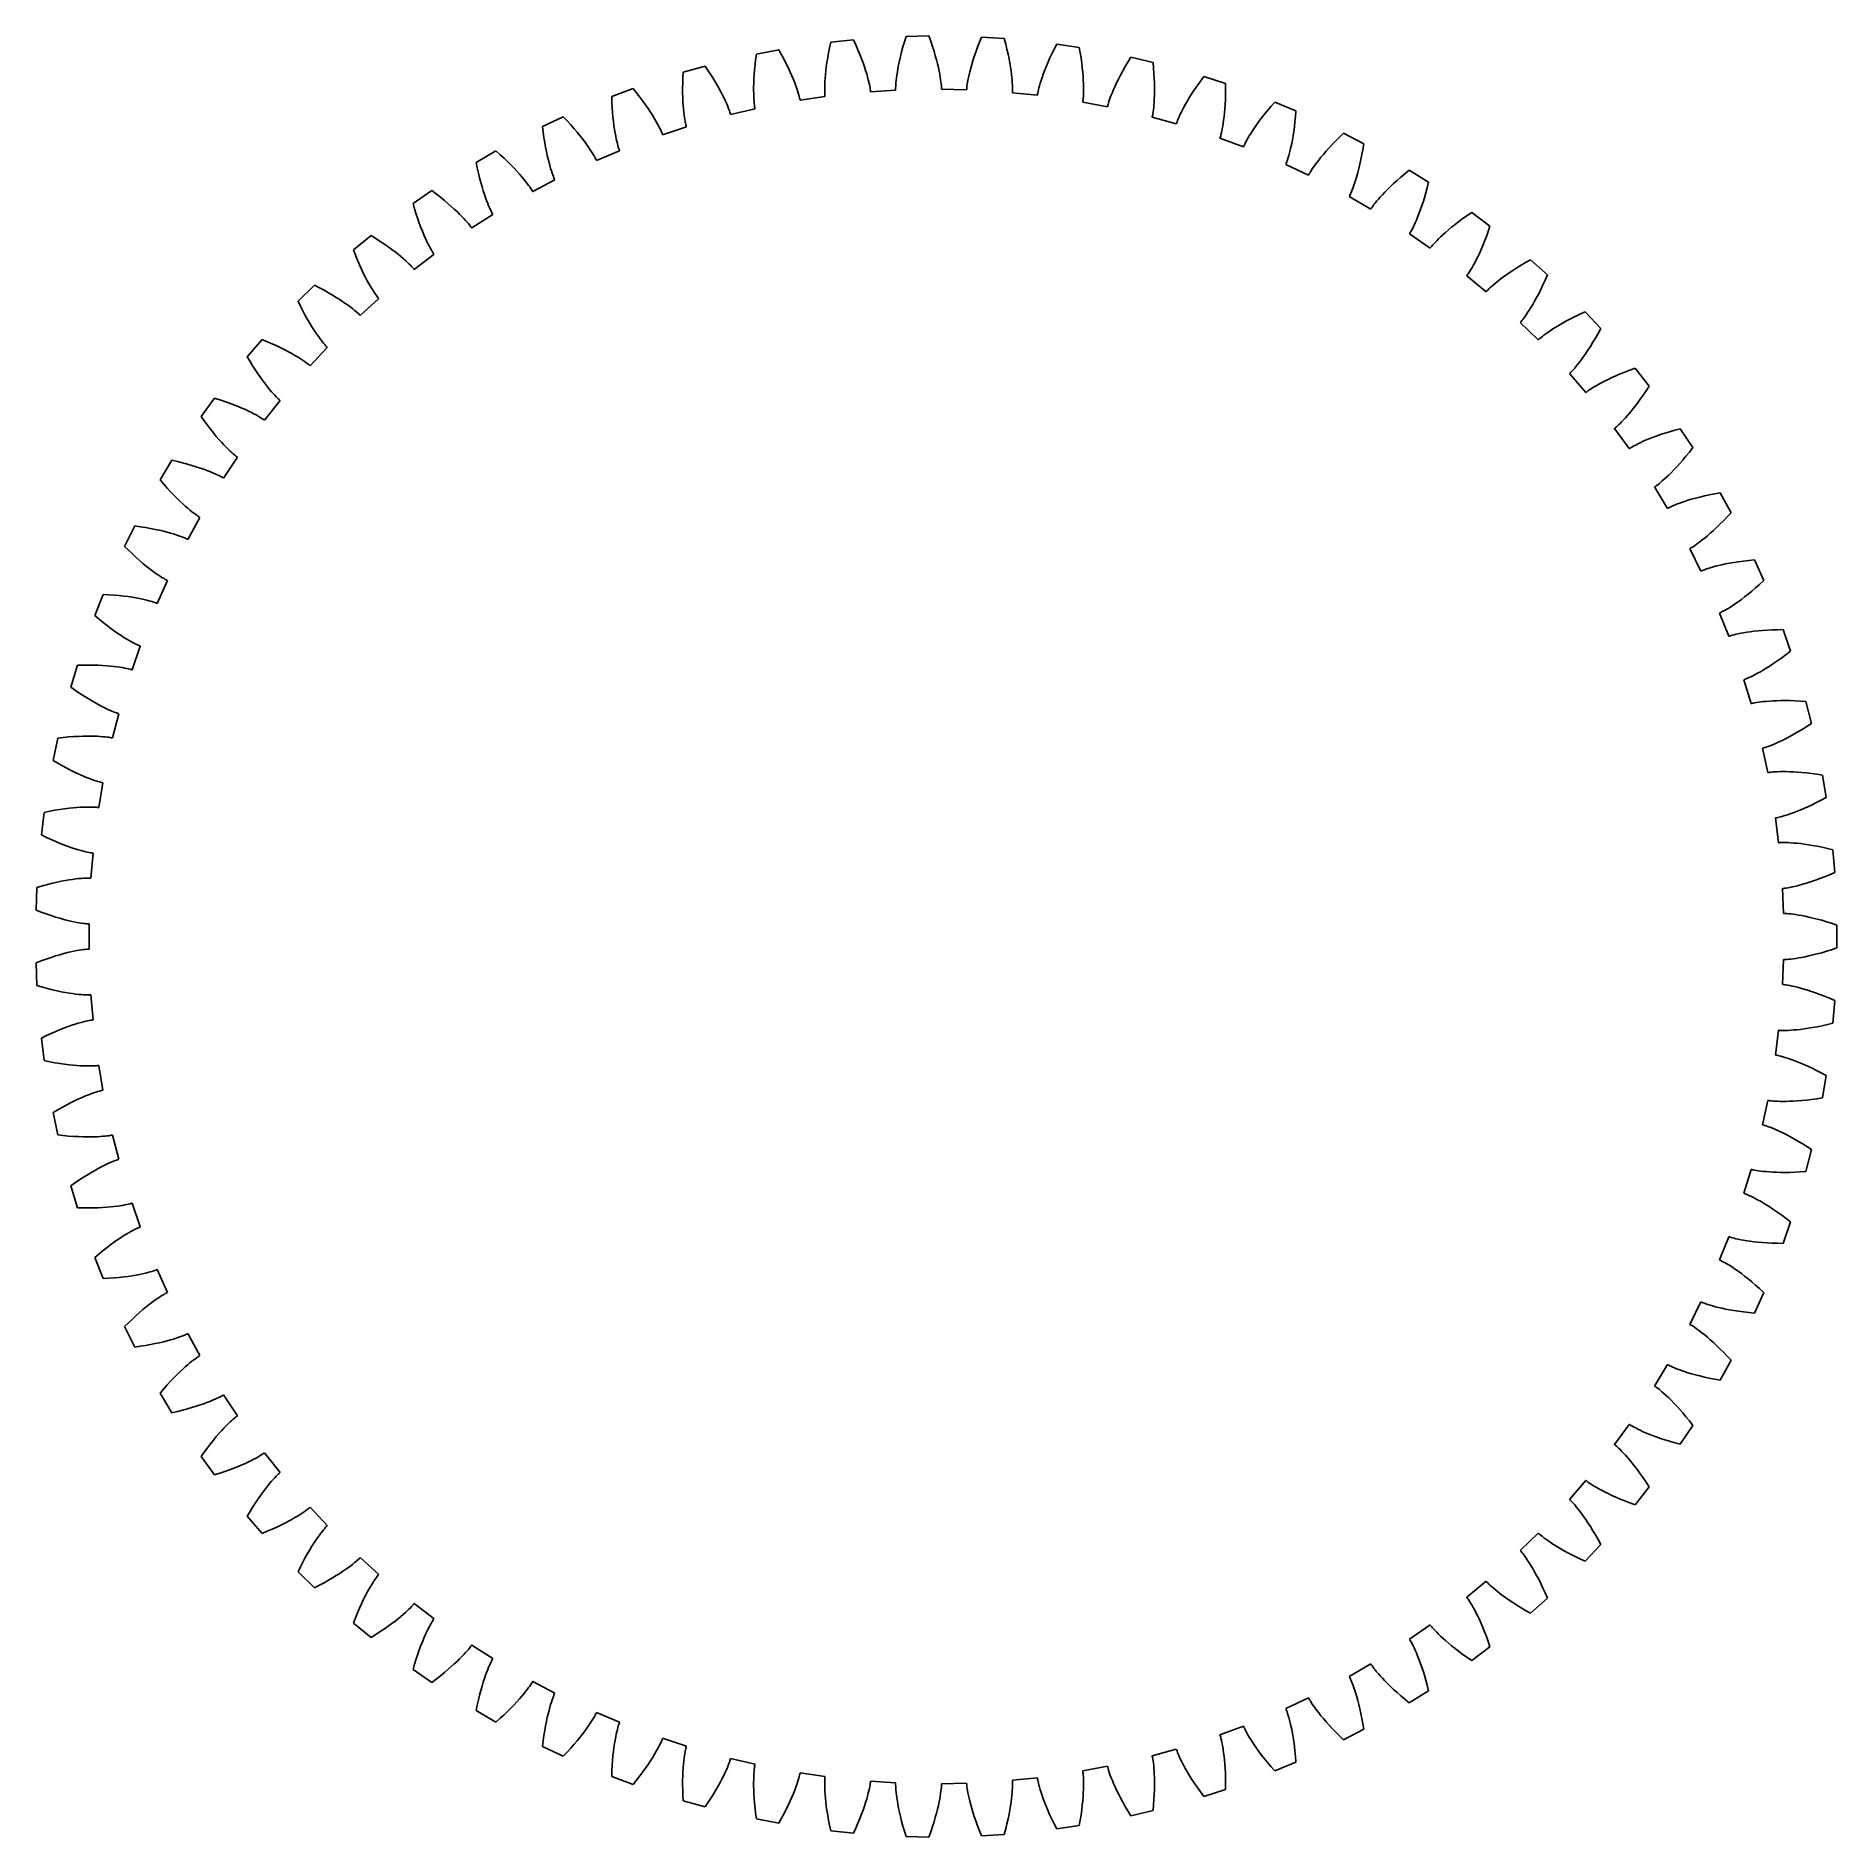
# Model space of a CAD drawing. Extents: x -115 to 115, y -115 to 115.
import ezdxf

# ---------------------------------------------------------------- set-up
doc = ezdxf.new("R2010")
doc.units = 0
doc.layers.add('1', color=7, linetype='CONTINUOUS')

msp = doc.modelspace()

# ---------------------------------------------------------------- linework, layer by layer
at = {"layer": '1', "color": 1}
for p, q in [((-3.88, 115.43), (-0.96, 115.5)), ((-0.96, 115.5), (-0.72, 114.82)), ((-23.07, 113.17), (-20.21, 113.72)), ((-20.21, 113.72), (-19.85, 113.09)), ((-13.93, 112.7), (-13.82, 113.33)), ((-13.82, 113.33), (-13.68, 114)), ((-13.68, 114), (-13.52, 114.71)), ((-13.52, 114.71), (-10.62, 115.01)), ((-10.62, 115.01), (-10.32, 114.35)), ((-10.32, 114.35), (-10.05, 113.73)), ((-10.05, 113.73), (-9.8, 113.13)), ((-4.6, 112.88), (-4.45, 113.47)), ((-4.45, 113.47), (-4.28, 114.09)), ((-4.28, 114.09), (-4.09, 114.75)), ((-4.09, 114.75), (-3.88, 115.43)), ((-0.72, 114.82), (-0.5, 114.17)), ((-0.5, 114.17), (-0.3, 113.55)), ((-0.3, 113.55), (-0.13, 112.97)), ((4.86, 112.87), (5.06, 113.44)), ((5.06, 113.44), (5.28, 114.05)), ((5.28, 114.05), (5.52, 114.69)), ((5.52, 114.69), (5.8, 115.35)), ((5.8, 115.35), (8.71, 115.17)), ((8.71, 115.17), (8.89, 114.47)), ((8.89, 114.47), (9.06, 113.81)), ((9.06, 113.81), (9.2, 113.18)), ((14.53, 112.62), (14.8, 113.21)), ((14.8, 113.21), (15.1, 113.82)), ((15.1, 113.82), (15.43, 114.47)), ((15.43, 114.47), (18.31, 114.04)), ((18.31, 114.04), (18.44, 113.33)), ((18.44, 113.33), (18.55, 112.65)), ((-32.46, 110.84), (-29.65, 111.63)), ((-29.65, 111.63), (-29.25, 111.03)), ((-29.25, 111.03), (-28.87, 110.46)), ((-23.36, 110.53), (-23.31, 111.14)), ((-23.31, 111.14), (-23.25, 111.78)), ((-23.25, 111.78), (-23.17, 112.46)), ((-23.17, 112.46), (-23.07, 113.17)), ((-19.85, 113.09), (-19.53, 112.49)), ((-19.53, 112.49), (-19.24, 111.91)), ((-19.24, 111.91), (-18.97, 111.37)), ((-18.97, 111.37), (-18.73, 110.86)), ((-14.23, 110.53), (-14.18, 111.02)), ((-14.18, 111.02), (-14.11, 111.54)), ((-14.11, 111.54), (-14.03, 112.1)), ((-14.03, 112.1), (-13.93, 112.7)), ((-9.8, 113.13), (-9.58, 112.57)), ((-9.58, 112.57), (-9.39, 112.04)), ((-9.39, 112.04), (-9.22, 111.54)), ((-9.22, 111.54), (-9.07, 111.07)), ((-9.07, 111.07), (-8.93, 110.64)), ((-5.07, 110.49), (-5, 110.89)), ((-5, 110.89), (-4.93, 111.33)), ((-4.93, 111.33), (-4.84, 111.81)), ((-4.84, 111.81), (-4.73, 112.33)), ((-4.73, 112.33), (-4.6, 112.88)), ((-0.13, 112.97), (0.02, 112.43)), ((0.02, 112.43), (0.15, 111.92)), ((0.15, 111.92), (0.26, 111.44)), ((0.26, 111.44), (0.36, 111)), ((0.36, 111), (0.43, 110.6)), ((4.2, 110.52), (4.29, 110.92)), ((4.29, 110.92), (4.41, 111.36)), ((4.41, 111.36), (4.54, 111.83)), ((4.54, 111.83), (4.69, 112.33)), ((4.69, 112.33), (4.86, 112.87)), ((9.2, 113.18), (9.32, 112.59)), ((9.32, 112.59), (9.43, 112.03)), ((9.43, 112.03), (9.51, 111.51)), ((9.51, 111.51), (9.59, 111.03)), ((9.59, 111.03), (9.64, 110.58)), ((13.71, 110.6), (13.88, 111.05)), ((13.88, 111.05), (14.07, 111.54)), ((14.07, 111.54), (14.29, 112.07)), ((14.29, 112.07), (14.53, 112.62)), ((18.55, 112.65), (18.64, 112.01)), ((18.64, 112.01), (18.71, 111.41)), ((18.71, 111.41), (18.77, 110.85)), ((23.62, 110.48), (23.91, 111.01)), ((23.91, 111.01), (24.22, 111.57)), ((24.22, 111.57), (24.57, 112.16)), ((24.57, 112.16), (24.95, 112.77)), ((24.95, 112.77), (27.79, 112.11)), ((27.79, 112.11), (27.86, 111.39)), ((27.86, 111.39), (27.91, 110.71)), ((-41.62, 107.74), (-38.89, 108.76)), ((-38.89, 108.76), (-38.44, 108.19)), ((-32.53, 108.8), (-32.52, 109.44)), ((-32.53, 108.19), (-32.53, 108.8)), ((-32.52, 109.44), (-32.5, 110.12)), ((-32.5, 110.12), (-32.46, 110.84)), ((-28.87, 110.46), (-28.53, 109.91)), ((-28.53, 109.91), (-28.22, 109.39)), ((-28.22, 109.39), (-27.94, 108.9)), ((-27.94, 108.9), (-27.69, 108.44)), ((-23.43, 108.95), (-23.42, 109.44)), ((-23.43, 108.5), (-23.43, 108.95)), ((-23.42, 109.44), (-23.39, 109.97)), ((-23.39, 109.97), (-23.36, 110.53)), ((-18.73, 110.86), (-18.52, 110.38)), ((-18.52, 110.38), (-18.33, 109.93)), ((-18.33, 109.93), (-18.16, 109.51)), ((-18.16, 109.51), (-18.02, 109.12)), ((-18.02, 109.12), (-17.89, 108.78)), ((-17.89, 108.78), (-17.79, 108.46)), ((-14.32, 108.97), (-14.31, 109.3)), ((-14.32, 108.68), (-14.32, 108.97)), ((-14.32, 108.43), (-14.32, 108.68)), ((-14.31, 109.3), (-14.29, 109.67)), ((-14.29, 109.67), (-14.27, 110.08)), ((-14.27, 110.08), (-14.23, 110.53)), ((-8.93, 110.64), (-8.82, 110.25)), ((-8.82, 110.25), (-8.73, 109.89)), ((-8.73, 109.89), (-8.65, 109.57)), ((-8.65, 109.57), (-8.59, 109.28)), ((-8.59, 109.28), (-8.53, 109.03)), ((-8.53, 109.03), (-8.5, 108.82)), ((-8.5, 108.82), (-8.47, 108.65)), ((-8.47, 108.65), (-8.45, 108.51)), ((-5.22, 108.85), (-5.21, 109.03)), ((-5.22, 108.72), (-5.22, 108.85)), ((-5.22, 108.62), (-5.22, 108.72)), ((-5.22, 108.56), (-5.22, 108.62)), ((-5.21, 109.03), (-5.2, 109.24)), ((-5.2, 109.24), (-5.18, 109.5)), ((-5.18, 109.5), (-5.15, 109.79)), ((-5.15, 109.79), (-5.11, 110.12)), ((-5.11, 110.12), (-5.07, 110.49)), ((0.43, 110.6), (0.5, 110.24)), ((0.5, 110.24), (0.55, 109.91)), ((0.55, 109.91), (0.59, 109.62)), ((0.59, 109.62), (0.62, 109.37)), ((0.62, 109.37), (0.64, 109.15)), ((0.64, 109.15), (0.65, 108.98)), ((0.65, 108.98), (0.66, 108.84)), ((0.66, 108.84), (0.67, 108.74)), ((0.67, 108.74), (0.67, 108.68)), ((0.67, 108.68), (0.67, 108.66)), ((0.67, 108.66), (3.88, 108.6)), ((3.88, 108.62), (3.89, 108.68)), ((3.88, 108.6), (3.88, 108.62)), ((3.89, 108.68), (3.9, 108.77)), ((3.9, 108.77), (3.91, 108.91)), ((3.91, 108.91), (3.93, 109.08)), ((3.93, 109.08), (3.96, 109.3)), ((3.96, 109.3), (4, 109.55)), ((4, 109.55), (4.05, 109.83)), ((4.05, 109.83), (4.12, 110.16)), ((4.12, 110.16), (4.2, 110.52)), ((9.64, 110.58), (9.69, 110.18)), ((9.69, 110.18), (9.72, 109.81)), ((9.72, 109.81), (9.74, 109.48)), ((9.74, 109.48), (9.76, 109.18)), ((9.76, 109.18), (9.77, 108.93)), ((9.77, 108.93), (9.77, 108.72)), ((9.77, 108.72), (9.77, 108.54)), ((13.04, 108.37), (13.09, 108.58)), ((13.09, 108.58), (13.15, 108.83)), ((13.15, 108.83), (13.23, 109.11)), ((13.23, 109.11), (13.32, 109.43)), ((13.32, 109.43), (13.43, 109.78)), ((13.43, 109.78), (13.56, 110.17)), ((13.56, 110.17), (13.71, 110.6)), ((18.77, 110.85), (18.81, 110.33)), ((18.81, 110.33), (18.84, 109.84)), ((18.84, 109.84), (18.86, 109.39)), ((18.86, 109.39), (18.87, 108.98)), ((18.87, 108.98), (18.88, 108.61)), ((18.88, 108.61), (18.87, 108.28)), ((22.57, 108.27), (22.73, 108.65)), ((22.73, 108.65), (22.91, 109.06)), ((22.91, 109.06), (23.12, 109.5)), ((23.12, 109.5), (23.36, 109.98)), ((23.36, 109.98), (23.62, 110.48)), ((27.91, 110.71), (27.95, 110.06)), ((27.95, 110.06), (27.97, 109.46)), ((27.97, 109.46), (27.98, 108.89)), ((27.98, 108.89), (27.98, 108.36)), ((32.78, 108.11), (33.11, 108.62)), ((33.11, 108.62), (33.47, 109.15)), ((33.47, 109.15), (33.87, 109.71)), ((33.87, 109.71), (34.3, 110.29)), ((34.3, 110.29), (37.08, 109.39)), ((37.08, 109.39), (37.08, 108.67)), ((37.08, 108.67), (37.08, 107.98)), ((-41.6, 107.02), (-41.62, 107.74)), ((-41.57, 106.33), (-41.6, 107.02)), ((-41.52, 105.69), (-41.57, 106.33)), ((-38.44, 108.19), (-38.02, 107.65)), ((-38.02, 107.65), (-37.63, 107.14)), ((-37.63, 107.14), (-37.28, 106.65)), ((-37.28, 106.65), (-36.96, 106.18)), ((-32.51, 107.62), (-32.53, 108.19)), ((-32.49, 107.1), (-32.51, 107.62)), ((-32.46, 106.61), (-32.49, 107.1)), ((-32.42, 106.16), (-32.46, 106.61)), ((-27.69, 108.44), (-27.46, 108.01)), ((-27.46, 108.01), (-27.26, 107.6)), ((-27.26, 107.6), (-27.08, 107.23)), ((-27.08, 107.23), (-26.93, 106.9)), ((-26.93, 106.9), (-26.8, 106.59)), ((-26.8, 106.59), (-26.69, 106.32)), ((-26.69, 106.32), (-26.6, 106.08)), ((-23.42, 108.09), (-23.43, 108.5)), ((-23.41, 107.72), (-23.42, 108.09)), ((-23.39, 107.39), (-23.41, 107.72)), ((-23.37, 107.1), (-23.39, 107.39)), ((-23.34, 106.85), (-23.37, 107.1)), ((-23.32, 106.63), (-23.34, 106.85)), ((-23.3, 106.46), (-23.32, 106.63)), ((-23.28, 106.32), (-23.3, 106.46)), ((-23.26, 106.23), (-23.28, 106.32)), ((-17.79, 108.46), (-17.7, 108.18)), ((-17.7, 108.18), (-17.63, 107.94)), ((-17.63, 107.94), (-17.57, 107.73)), ((-17.57, 107.73), (-17.53, 107.56)), ((-17.53, 107.56), (-17.5, 107.43)), ((-17.5, 107.43), (-17.48, 107.33)), ((-17.48, 107.33), (-17.47, 107.27)), ((-17.47, 107.27), (-17.46, 107.25)), ((-17.46, 107.25), (-14.28, 107.72)), ((-14.32, 108.21), (-14.32, 108.43)), ((-14.31, 108.04), (-14.32, 108.21)), ((-14.3, 107.9), (-14.31, 108.04)), ((-14.29, 107.8), (-14.3, 107.9)), ((-14.28, 107.74), (-14.29, 107.8)), ((-14.28, 107.72), (-14.28, 107.74)), ((-8.45, 108.51), (-8.43, 108.42)), ((-8.43, 108.34), (-5.22, 108.54)), ((-8.43, 108.42), (-8.43, 108.36)), ((-8.43, 108.36), (-8.43, 108.34)), ((-5.22, 108.54), (-5.22, 108.56)), ((9.77, 108.4), (9.76, 108.31)), ((9.76, 108.31), (9.76, 108.25)), ((9.76, 108.25), (9.76, 108.23)), ((9.76, 108.23), (12.96, 107.89)), ((9.77, 108.54), (9.77, 108.4)), ((12.96, 107.91), (12.97, 107.97)), ((12.96, 107.89), (12.96, 107.91)), ((12.97, 107.97), (12.98, 108.07)), ((12.98, 108.07), (13.01, 108.2)), ((13.01, 108.2), (13.04, 108.37)), ((18.79, 107.11), (18.78, 107.05)), ((18.78, 107.05), (18.78, 107.03)), ((18.78, 107.03), (21.94, 106.43)), ((18.8, 107.21), (18.79, 107.11)), ((18.82, 107.34), (18.8, 107.21)), ((18.83, 107.52), (18.82, 107.34)), ((18.85, 107.73), (18.83, 107.52)), ((18.86, 107.98), (18.85, 107.73)), ((18.87, 108.28), (18.86, 107.98)), ((21.94, 106.45), (21.96, 106.51)), ((21.94, 106.43), (21.94, 106.45)), ((21.96, 106.51), (21.98, 106.6)), ((21.98, 106.6), (22.02, 106.73)), ((22.02, 106.73), (22.07, 106.9)), ((22.07, 106.9), (22.13, 107.1)), ((22.13, 107.1), (22.21, 107.34)), ((22.21, 107.34), (22.31, 107.62)), ((22.31, 107.62), (22.43, 107.93)), ((22.43, 107.93), (22.57, 108.27)), ((27.87, 106.32), (27.83, 106.03)), ((27.9, 106.65), (27.87, 106.32)), ((27.93, 107.02), (27.9, 106.65)), ((27.95, 107.43), (27.93, 107.02)), ((27.97, 107.88), (27.95, 107.43)), ((27.98, 108.36), (27.97, 107.88)), ((31.55, 106.01), (31.74, 106.37)), ((31.74, 106.37), (31.96, 106.76)), ((31.96, 106.76), (32.2, 107.18)), ((32.2, 107.18), (32.48, 107.64)), ((32.48, 107.64), (32.78, 108.11)), ((37.03, 106.73), (36.99, 106.17)), ((37.06, 107.34), (37.03, 106.73)), ((37.08, 107.98), (37.06, 107.34)), ((42.49, 105.97), (42.93, 106.49)), ((42.93, 106.49), (43.41, 107.03)), ((43.41, 107.03), (46.1, 105.9)), ((-50.49, 103.88), (-47.85, 105.12)), ((-47.85, 105.12), (-47.35, 104.6)), ((-47.35, 104.6), (-46.89, 104.1)), ((-46.89, 104.1), (-46.46, 103.61)), ((-41.47, 105.09), (-41.52, 105.69)), ((-41.41, 104.53), (-41.47, 105.09)), ((-41.34, 104), (-41.41, 104.53)), ((-41.27, 103.52), (-41.34, 104)), ((-36.96, 106.18), (-36.66, 105.74)), ((-36.66, 105.74), (-36.4, 105.33)), ((-36.4, 105.33), (-36.17, 104.95)), ((-36.17, 104.95), (-35.96, 104.59)), ((-35.96, 104.59), (-35.78, 104.27)), ((-35.78, 104.27), (-35.63, 103.98)), ((-35.63, 103.98), (-35.49, 103.71)), ((-32.38, 105.75), (-32.42, 106.16)), ((-32.34, 105.39), (-32.38, 105.75)), ((-32.29, 105.06), (-32.34, 105.39)), ((-32.25, 104.77), (-32.29, 105.06)), ((-32.2, 104.52), (-32.25, 104.77)), ((-32.16, 104.31), (-32.2, 104.52)), ((-32.12, 104.14), (-32.16, 104.31)), ((-32.09, 104), (-32.12, 104.14)), ((-32.07, 103.91), (-32.09, 104)), ((-26.6, 106.08), (-26.52, 105.88)), ((-26.52, 105.88), (-26.47, 105.72)), ((-26.47, 105.72), (-26.43, 105.59)), ((-26.43, 105.59), (-26.4, 105.49)), ((-26.4, 105.49), (-26.38, 105.44)), ((-26.38, 105.42), (-23.25, 106.15)), ((-26.38, 105.44), (-26.38, 105.42)), ((-23.25, 106.17), (-23.26, 106.23)), ((-23.25, 106.15), (-23.25, 106.17)), ((27.68, 105.1), (27.67, 105.08)), ((27.67, 105.08), (30.77, 104.22)), ((27.69, 105.16), (27.68, 105.1)), ((27.71, 105.26), (27.69, 105.16)), ((27.74, 105.39), (27.71, 105.26)), ((27.77, 105.56), (27.74, 105.39)), ((27.8, 105.78), (27.77, 105.56)), ((27.83, 106.03), (27.8, 105.78)), ((30.77, 104.24), (30.79, 104.29)), ((30.77, 104.22), (30.77, 104.24)), ((30.79, 104.29), (30.82, 104.39)), ((30.82, 104.39), (30.87, 104.51)), ((30.87, 104.51), (30.94, 104.68)), ((30.94, 104.68), (31.02, 104.88)), ((31.02, 104.88), (31.12, 105.11)), ((31.12, 105.11), (31.24, 105.38)), ((31.24, 105.38), (31.38, 105.67)), ((31.38, 105.67), (31.55, 106.01)), ((36.78, 104.31), (36.72, 103.94)), ((36.84, 104.71), (36.78, 104.31)), ((36.9, 105.16), (36.84, 104.71)), ((36.95, 105.64), (36.9, 105.16)), ((36.99, 106.17), (36.95, 105.64)), ((40.78, 103.71), (41.06, 104.11)), ((41.06, 104.11), (41.37, 104.54)), ((41.37, 104.54), (41.71, 104.99)), ((41.71, 104.99), (42.08, 105.47)), ((42.08, 105.47), (42.49, 105.97)), ((45.98, 104.5), (45.91, 103.86)), ((46.05, 105.18), (45.98, 104.5)), ((46.1, 105.9), (46.05, 105.18)), ((-50.41, 103.16), (-50.49, 103.88)), ((-50.32, 102.48), (-50.41, 103.16)), ((-50.22, 101.85), (-50.32, 102.48)), ((-50.11, 101.25), (-50.22, 101.85)), ((-46.46, 103.61), (-46.07, 103.15)), ((-46.07, 103.15), (-45.71, 102.72)), ((-45.71, 102.72), (-45.38, 102.3)), ((-45.38, 102.3), (-45.09, 101.91)), ((-45.09, 101.91), (-44.82, 101.55)), ((-41.19, 103.08), (-41.27, 103.52)), ((-41.12, 102.67), (-41.19, 103.08)), ((-41.04, 102.31), (-41.12, 102.67)), ((-40.97, 101.99), (-41.04, 102.31)), ((-40.9, 101.7), (-40.97, 101.99)), ((-40.84, 101.46), (-40.9, 101.7)), ((-35.49, 103.71), (-35.38, 103.49)), ((-35.38, 103.49), (-35.29, 103.29)), ((-35.29, 103.29), (-35.22, 103.13)), ((-35.22, 103.13), (-35.17, 103)), ((-35.17, 103), (-35.13, 102.91)), ((-35.13, 102.91), (-35.11, 102.86)), ((-35.11, 102.84), (-32.05, 103.83)), ((-35.11, 102.86), (-35.11, 102.84)), ((-32.05, 103.85), (-32.07, 103.91)), ((-32.05, 103.83), (-32.05, 103.85)), ((36.39, 102.47), (36.37, 102.42)), ((36.37, 102.42), (36.37, 102.4)), ((36.37, 102.4), (39.38, 101.28)), ((36.42, 102.57), (36.39, 102.47)), ((36.46, 102.7), (36.42, 102.57)), ((36.5, 102.87), (36.46, 102.7)), ((36.55, 103.08), (36.5, 102.87)), ((36.61, 103.33), (36.55, 103.08)), ((36.66, 103.61), (36.61, 103.33)), ((36.72, 103.94), (36.66, 103.61)), ((39.51, 101.56), (39.59, 101.72)), ((39.59, 101.72), (39.68, 101.91)), ((39.68, 101.91), (39.8, 102.14)), ((39.8, 102.14), (39.95, 102.39)), ((39.95, 102.39), (40.12, 102.68)), ((40.12, 102.68), (40.31, 102.99)), ((40.31, 102.99), (40.53, 103.34)), ((40.53, 103.34), (40.78, 103.71)), ((45.57, 101.7), (45.47, 101.26)), ((45.66, 102.18), (45.57, 101.7)), ((45.75, 102.7), (45.66, 102.18)), ((45.83, 103.26), (45.75, 102.7)), ((45.91, 103.86), (45.83, 103.26)), ((50.76, 101.58), (51.21, 102.04)), ((51.21, 102.04), (51.69, 102.52)), ((51.69, 102.52), (52.21, 103.02)), ((52.21, 103.02), (54.8, 101.67)), ((54.8, 101.67), (54.69, 100.96)), ((-59.01, 99.29), (-56.48, 100.75)), ((-56.48, 100.75), (-55.94, 100.27)), ((-55.94, 100.27), (-55.44, 99.81)), ((-55.44, 99.81), (-54.97, 99.36)), ((-54.97, 99.36), (-54.54, 98.94)), ((-50.01, 100.69), (-50.11, 101.25)), ((-49.9, 100.18), (-50.01, 100.69)), ((-49.79, 99.7), (-49.9, 100.18)), ((-49.67, 99.27), (-49.79, 99.7)), ((-44.82, 101.55), (-44.59, 101.22)), ((-44.59, 101.22), (-44.38, 100.91)), ((-44.38, 100.91), (-44.2, 100.63)), ((-44.2, 100.63), (-44.05, 100.38)), ((-44.05, 100.38), (-43.92, 100.16)), ((-43.92, 100.16), (-43.81, 99.98)), ((-43.81, 99.98), (-43.73, 99.82)), ((-43.73, 99.82), (-43.66, 99.7)), ((-43.66, 99.7), (-43.62, 99.61)), ((-43.62, 99.61), (-43.6, 99.56)), ((-43.6, 99.56), (-43.59, 99.54)), ((-43.59, 99.54), (-40.62, 100.79)), ((-40.78, 101.25), (-40.84, 101.46)), ((-40.73, 101.08), (-40.78, 101.25)), ((-40.68, 100.95), (-40.73, 101.08)), ((-40.65, 100.86), (-40.68, 100.95)), ((-40.63, 100.81), (-40.65, 100.86)), ((-40.62, 100.79), (-40.63, 100.81)), ((39.38, 101.28), (39.39, 101.3)), ((39.39, 101.3), (39.41, 101.35)), ((39.41, 101.35), (39.45, 101.44)), ((39.45, 101.44), (39.51, 101.56)), ((44.98, 99.45), (44.92, 99.29)), ((45.05, 99.66), (44.98, 99.45)), ((45.12, 99.9), (45.05, 99.66)), ((45.21, 100.18), (45.12, 99.9)), ((45.29, 100.5), (45.21, 100.18)), ((45.38, 100.86), (45.29, 100.5)), ((45.47, 101.26), (45.38, 100.86)), ((48.79, 99.26), (49.04, 99.59)), ((49.04, 99.59), (49.32, 99.94)), ((49.32, 99.94), (49.63, 100.31)), ((49.63, 100.31), (49.97, 100.71)), ((49.97, 100.71), (50.35, 101.13)), ((50.35, 101.13), (50.76, 101.58)), ((54.44, 99.65), (54.31, 99.06)), ((54.57, 100.29), (54.44, 99.65)), ((54.69, 100.96), (54.57, 100.29)), ((-58.87, 98.58), (-59.01, 99.29)), ((-58.72, 97.91), (-58.87, 98.58)), ((-58.57, 97.29), (-58.72, 97.91)), ((-58.41, 96.7), (-58.57, 97.29)), ((-54.54, 98.94), (-54.15, 98.53)), ((-54.15, 98.53), (-53.79, 98.15)), ((-53.79, 98.15), (-53.46, 97.78)), ((-53.46, 97.78), (-53.16, 97.44)), ((-53.16, 97.44), (-52.9, 97.13)), ((-52.9, 97.13), (-52.67, 96.84)), ((-51.76, 95.55), (-48.91, 97.04)), ((-49.57, 98.87), (-49.67, 99.27)), ((-49.46, 98.52), (-49.57, 98.87)), ((-49.36, 98.2), (-49.46, 98.52)), ((-49.27, 97.92), (-49.36, 98.2)), ((-49.18, 97.68), (-49.27, 97.92)), ((-49.11, 97.48), (-49.18, 97.68)), ((-49.04, 97.32), (-49.11, 97.48)), ((-48.99, 97.19), (-49.04, 97.32)), ((-48.95, 97.11), (-48.99, 97.19)), ((-48.92, 97.05), (-48.95, 97.11)), ((-48.91, 97.04), (-48.92, 97.05)), ((44.82, 99.02), (44.81, 99)), ((44.81, 99), (47.72, 97.63)), ((44.84, 99.07), (44.82, 99.02)), ((44.87, 99.16), (44.84, 99.07)), ((44.92, 99.29), (44.87, 99.16)), ((47.72, 97.63), (47.73, 97.65)), ((47.73, 97.65), (47.75, 97.7)), ((47.75, 97.7), (47.8, 97.78)), ((47.8, 97.78), (47.87, 97.9)), ((47.87, 97.9), (47.96, 98.05)), ((47.96, 98.05), (48.07, 98.24)), ((48.07, 98.24), (48.21, 98.45)), ((48.21, 98.45), (48.38, 98.69)), ((48.38, 98.69), (48.57, 98.96)), ((48.57, 98.96), (48.79, 99.26)), ((53.79, 97.1), (53.66, 96.71)), ((53.92, 97.53), (53.79, 97.1)), ((54.05, 98), (53.92, 97.53)), ((54.18, 98.51), (54.05, 98)), ((54.31, 99.06), (54.18, 98.51)), ((59.08, 96.97), (59.57, 97.4)), ((59.57, 97.4), (60.09, 97.84)), ((60.09, 97.84), (60.65, 98.29)), ((60.65, 98.29), (63.11, 96.73)), ((-67.11, 94), (-64.71, 95.67)), ((-64.71, 95.67), (-64.13, 95.24)), ((-64.13, 95.24), (-63.59, 94.82)), ((-63.59, 94.82), (-63.09, 94.41)), ((-58.26, 96.16), (-58.41, 96.7)), ((-58.1, 95.65), (-58.26, 96.16)), ((-57.95, 95.19), (-58.1, 95.65)), ((-57.81, 94.76), (-57.95, 95.19)), ((-57.67, 94.38), (-57.81, 94.76)), ((-52.67, 96.84), (-52.47, 96.58)), ((-52.47, 96.58), (-52.29, 96.34)), ((-52.29, 96.34), (-52.14, 96.14)), ((-52.14, 96.14), (-52.02, 95.96)), ((-52.02, 95.96), (-51.93, 95.81)), ((-51.93, 95.81), (-51.85, 95.7)), ((-51.85, 95.7), (-51.8, 95.61)), ((-51.8, 95.61), (-51.77, 95.56)), ((-51.77, 95.56), (-51.76, 95.55)), ((52.97, 94.97), (52.94, 94.92)), ((52.94, 94.92), (52.94, 94.9)), ((52.94, 94.9), (55.72, 93.29)), ((53.01, 95.06), (52.97, 94.97)), ((53.07, 95.18), (53.01, 95.06)), ((53.15, 95.34), (53.07, 95.18)), ((53.23, 95.54), (53.15, 95.34)), ((53.33, 95.77), (53.23, 95.54)), ((53.43, 96.05), (53.33, 95.77)), ((53.54, 96.36), (53.43, 96.05)), ((53.66, 96.71), (53.54, 96.36)), ((56.68, 94.55), (56.92, 94.83)), ((56.92, 94.83), (57.2, 95.13)), ((57.2, 95.13), (57.51, 95.46)), ((57.51, 95.46), (57.85, 95.81)), ((57.85, 95.81), (58.22, 96.18)), ((58.22, 96.18), (58.64, 96.57)), ((58.64, 96.57), (59.08, 96.97)), ((62.59, 94.75), (62.41, 94.17)), ((62.77, 95.37), (62.59, 94.75)), ((62.94, 96.03), (62.77, 95.37)), ((63.11, 96.73), (62.94, 96.03)), ((-66.91, 93.31), (-67.11, 94)), ((-66.7, 92.66), (-66.91, 93.31)), ((-66.5, 92.05), (-66.7, 92.66)), ((-63.09, 94.41), (-62.63, 94.03)), ((-62.63, 94.03), (-62.2, 93.65)), ((-62.2, 93.65), (-61.81, 93.3)), ((-61.81, 93.3), (-61.45, 92.97)), ((-61.45, 92.97), (-61.13, 92.65)), ((-61.13, 92.65), (-60.84, 92.36)), ((-59.58, 90.88), (-56.86, 92.6)), ((-57.53, 94.03), (-57.67, 94.38)), ((-57.41, 93.73), (-57.53, 94.03)), ((-57.29, 93.46), (-57.41, 93.73)), ((-57.18, 93.23), (-57.29, 93.46)), ((-57.09, 93.03), (-57.18, 93.23)), ((-57.01, 92.88), (-57.09, 93.03)), ((-56.95, 92.75), (-57.01, 92.88)), ((-56.9, 92.67), (-56.95, 92.75)), ((-56.87, 92.62), (-56.9, 92.67)), ((-56.86, 92.6), (-56.87, 92.62)), ((55.72, 93.29), (55.73, 93.31)), ((55.73, 93.31), (55.76, 93.36)), ((55.76, 93.36), (55.82, 93.44)), ((55.82, 93.44), (55.89, 93.55)), ((55.89, 93.55), (56, 93.7)), ((56, 93.7), (56.12, 93.87)), ((56.12, 93.87), (56.28, 94.07)), ((56.28, 94.07), (56.46, 94.3)), ((56.46, 94.3), (56.68, 94.55)), ((61.89, 92.68), (61.72, 92.26)), ((62.06, 93.14), (61.89, 92.68)), ((62.23, 93.63), (62.06, 93.14)), ((62.41, 94.17), (62.23, 93.63)), ((67.51, 92.07), (68.07, 92.47)), ((68.07, 92.47), (68.66, 92.87)), ((68.66, 92.87), (70.99, 91.11)), ((-66.3, 91.48), (-66.5, 92.05)), ((-66.1, 90.95), (-66.3, 91.48)), ((-65.9, 90.46), (-66.1, 90.95)), ((-65.72, 90.01), (-65.9, 90.46)), ((-60.84, 92.36), (-60.59, 92.09)), ((-60.59, 92.09), (-60.36, 91.85)), ((-60.36, 91.85), (-60.17, 91.63)), ((-60.17, 91.63), (-60.01, 91.44)), ((-60.01, 91.44), (-59.87, 91.27)), ((-59.87, 91.27), (-59.76, 91.13)), ((-59.76, 91.13), (-59.68, 91.02)), ((-59.68, 91.02), (-59.62, 90.94)), ((-59.62, 90.94), (-59.59, 90.9)), ((-59.59, 90.9), (-59.58, 90.88)), ((60.7, 90.16), (60.69, 90.14)), ((60.69, 90.14), (63.33, 88.3)), ((60.73, 90.21), (60.7, 90.16)), ((60.78, 90.29), (60.73, 90.21)), ((60.85, 90.41), (60.78, 90.29)), ((60.94, 90.56), (60.85, 90.41)), ((61.04, 90.75), (60.94, 90.56)), ((61.15, 90.98), (61.04, 90.75)), ((61.28, 91.24), (61.15, 90.98)), ((61.42, 91.54), (61.28, 91.24)), ((61.57, 91.88), (61.42, 91.54)), ((61.72, 92.26), (61.57, 91.88)), ((64.96, 90.01), (65.29, 90.31)), ((65.29, 90.31), (65.66, 90.63)), ((65.66, 90.63), (66.07, 90.97)), ((66.07, 90.97), (66.51, 91.32)), ((66.51, 91.32), (66.99, 91.69)), ((66.99, 91.69), (67.51, 92.07)), ((70.76, 90.43), (70.53, 89.78)), ((70.99, 91.11), (70.76, 90.43)), ((-74.74, 88.06), (-72.49, 89.92)), ((-74.48, 87.38), (-74.74, 88.06)), ((-72.49, 89.92), (-71.88, 89.54)), ((-71.88, 89.54), (-71.31, 89.16)), ((-71.31, 89.16), (-70.77, 88.8)), ((-70.77, 88.8), (-70.28, 88.46)), ((-70.28, 88.46), (-69.82, 88.12)), ((-69.82, 88.12), (-69.4, 87.8)), ((-69.4, 87.8), (-69.02, 87.5)), ((-65.53, 89.59), (-65.72, 90.01)), ((-65.36, 89.22), (-65.53, 89.59)), ((-65.2, 88.89), (-65.36, 89.22)), ((-65.05, 88.59), (-65.2, 88.89)), ((-64.91, 88.34), (-65.05, 88.59)), ((-64.78, 88.11), (-64.91, 88.34)), ((-64.68, 87.93), (-64.78, 88.11)), ((-64.58, 87.78), (-64.68, 87.93)), ((-64.51, 87.66), (-64.58, 87.78)), ((63.33, 88.3), (63.34, 88.32)), ((63.34, 88.32), (63.38, 88.37)), ((63.38, 88.37), (63.44, 88.44)), ((63.44, 88.44), (63.53, 88.55)), ((63.53, 88.55), (63.64, 88.68)), ((63.64, 88.68), (63.78, 88.84)), ((63.78, 88.84), (63.95, 89.03)), ((63.95, 89.03), (64.16, 89.24)), ((64.16, 89.24), (64.39, 89.48)), ((64.39, 89.48), (64.66, 89.73)), ((64.66, 89.73), (64.96, 90.01)), ((69.85, 88.1), (69.63, 87.62)), ((70.07, 88.62), (69.85, 88.1)), ((70.3, 89.18), (70.07, 88.62)), ((70.53, 89.78), (70.3, 89.18)), ((-74.22, 86.75), (-74.48, 87.38)), ((-73.97, 86.16), (-74.22, 86.75)), ((-73.72, 85.61), (-73.97, 86.16)), ((-73.48, 85.1), (-73.72, 85.61)), ((-69.02, 87.5), (-68.67, 87.21)), ((-68.67, 87.21), (-68.36, 86.95)), ((-68.36, 86.95), (-68.08, 86.7)), ((-68.08, 86.7), (-67.84, 86.48)), ((-67.84, 86.48), (-67.63, 86.27)), ((-67.63, 86.27), (-67.45, 86.09)), ((-67.45, 86.09), (-67.3, 85.94)), ((-67.3, 85.94), (-67.18, 85.81)), ((-67.18, 85.81), (-67.09, 85.71)), ((-67.09, 85.71), (-67.02, 85.64)), ((-67.02, 85.64), (-66.99, 85.59)), ((-66.99, 85.59), (-66.97, 85.57)), ((-66.97, 85.57), (-64.41, 87.52)), ((-64.46, 87.58), (-64.51, 87.66)), ((-64.42, 87.53), (-64.46, 87.58)), ((-64.41, 87.52), (-64.42, 87.53)), ((68.55, 85.54), (68.42, 85.32)), ((68.7, 85.79), (68.55, 85.54)), ((68.86, 86.08), (68.7, 85.79)), ((69.04, 86.41), (68.86, 86.08)), ((69.23, 86.77), (69.04, 86.41)), ((69.43, 87.17), (69.23, 86.77)), ((69.63, 87.62), (69.43, 87.17)), ((73.92, 85.44), (74.43, 85.76)), ((74.43, 85.76), (74.98, 86.1)), ((74.98, 86.1), (75.57, 86.45)), ((75.57, 86.45), (76.19, 86.8)), ((76.19, 86.8), (78.36, 84.85)), ((-81.85, 81.49), (-79.76, 83.54)), ((-79.76, 83.54), (-79.12, 83.21)), ((-79.12, 83.21), (-78.52, 82.88)), ((-73.24, 84.62), (-73.48, 85.1)), ((-73.02, 84.19), (-73.24, 84.62)), ((-72.8, 83.8), (-73.02, 84.19)), ((-72.6, 83.44), (-72.8, 83.8)), ((-72.41, 83.12), (-72.6, 83.44)), ((68.03, 84.76), (68.02, 84.74)), ((68.02, 84.74), (70.5, 82.7)), ((68.07, 84.81), (68.03, 84.76)), ((68.13, 84.89), (68.07, 84.81)), ((68.2, 85), (68.13, 84.89)), ((68.3, 85.14), (68.2, 85)), ((68.42, 85.32), (68.3, 85.14)), ((70.84, 83.05), (70.99, 83.19)), ((70.99, 83.19), (71.18, 83.37)), ((71.18, 83.37), (71.4, 83.56)), ((71.4, 83.56), (71.65, 83.77)), ((71.65, 83.77), (71.94, 84.01)), ((71.94, 84.01), (72.26, 84.26)), ((72.26, 84.26), (72.62, 84.53)), ((72.62, 84.53), (73.02, 84.82)), ((73.02, 84.82), (73.45, 85.12)), ((73.45, 85.12), (73.92, 85.44)), ((77.79, 83.57), (77.51, 82.99)), ((78.07, 84.19), (77.79, 83.57)), ((78.36, 84.85), (78.07, 84.19)), ((-81.53, 80.84), (-81.85, 81.49)), ((-78.52, 82.88), (-77.95, 82.57)), ((-77.95, 82.57), (-77.43, 82.26)), ((-77.43, 82.26), (-76.95, 81.97)), ((-76.95, 81.97), (-76.5, 81.69)), ((-76.5, 81.69), (-76.1, 81.42)), ((-76.1, 81.42), (-75.73, 81.16)), ((-75.73, 81.16), (-75.4, 80.92)), ((-75.4, 80.92), (-75.1, 80.7)), ((-73.9, 79.67), (-71.51, 81.82)), ((-72.23, 82.84), (-72.41, 83.12)), ((-72.07, 82.59), (-72.23, 82.84)), ((-71.93, 82.38), (-72.07, 82.59)), ((-71.81, 82.21), (-71.93, 82.38)), ((-71.7, 82.07), (-71.81, 82.21)), ((-71.62, 81.96), (-71.7, 82.07)), ((-71.56, 81.88), (-71.62, 81.96)), ((-71.52, 81.84), (-71.56, 81.88)), ((-71.51, 81.82), (-71.52, 81.84)), ((70.5, 82.7), (70.51, 82.71)), ((70.51, 82.71), (70.55, 82.75)), ((70.55, 82.75), (70.62, 82.82)), ((70.62, 82.82), (70.71, 82.92)), ((70.71, 82.92), (70.84, 83.05)), ((76.48, 81.06), (76.25, 80.67)), ((76.72, 81.48), (76.48, 81.06)), ((76.98, 81.94), (76.72, 81.48)), ((77.24, 82.44), (76.98, 81.94)), ((77.51, 82.99), (77.24, 82.44)), ((-81.22, 80.24), (-81.53, 80.84)), ((-80.92, 79.67), (-81.22, 80.24)), ((-80.63, 79.14), (-80.92, 79.67)), ((-80.34, 78.65), (-80.63, 79.14)), ((-80.07, 78.2), (-80.34, 78.65)), ((-75.1, 80.7), (-74.84, 80.5)), ((-74.84, 80.5), (-74.61, 80.31)), ((-74.61, 80.31), (-74.41, 80.15)), ((-74.41, 80.15), (-74.25, 80.01)), ((-74.25, 80.01), (-74.12, 79.89)), ((-74.12, 79.89), (-74.02, 79.79)), ((-74.02, 79.79), (-73.95, 79.73)), ((-73.95, 79.73), (-73.91, 79.68)), ((-73.91, 79.68), (-73.9, 79.67)), ((74.89, 78.77), (74.87, 78.76)), ((74.87, 78.76), (77.17, 76.51)), ((74.93, 78.81), (74.89, 78.77)), ((74.99, 78.89), (74.93, 78.81)), ((75.08, 78.99), (74.99, 78.89)), ((75.19, 79.13), (75.08, 78.99)), ((75.32, 79.3), (75.19, 79.13)), ((75.47, 79.5), (75.32, 79.3)), ((75.64, 79.74), (75.47, 79.5)), ((75.82, 80.02), (75.64, 79.74)), ((76.03, 80.33), (75.82, 80.02)), ((76.25, 80.67), (76.03, 80.33)), ((79.86, 78.41), (80.31, 78.68)), ((80.31, 78.68), (80.81, 78.95)), ((80.81, 78.95), (81.34, 79.23)), ((81.34, 79.23), (81.92, 79.52)), ((81.92, 79.52), (82.53, 79.82)), ((82.53, 79.82), (83.19, 80.12)), ((83.19, 80.12), (85.19, 78)), ((-88.38, 74.36), (-86.47, 76.57)), ((-86.47, 76.57), (-85.8, 76.29)), ((-85.8, 76.29), (-85.18, 76.02)), ((-79.81, 77.79), (-80.07, 78.2)), ((-79.56, 77.41), (-79.81, 77.79)), ((-79.33, 77.07), (-79.56, 77.41)), ((-79.11, 76.77), (-79.33, 77.07)), ((-78.91, 76.51), (-79.11, 76.77)), ((-78.73, 76.27), (-78.91, 76.51)), ((-78.57, 76.08), (-78.73, 76.27)), ((77.17, 76.51), (77.18, 76.52)), ((77.18, 76.52), (77.23, 76.56)), ((77.23, 76.56), (77.3, 76.62)), ((77.3, 76.62), (77.4, 76.71)), ((77.4, 76.71), (77.54, 76.83)), ((77.54, 76.83), (77.71, 76.96)), ((77.71, 76.96), (77.91, 77.12)), ((77.91, 77.12), (78.14, 77.29)), ((78.14, 77.29), (78.41, 77.48)), ((78.41, 77.48), (78.72, 77.69)), ((78.72, 77.69), (79.06, 77.92)), ((79.06, 77.92), (79.44, 78.16)), ((79.44, 78.16), (79.86, 78.41)), ((84.51, 76.76), (84.18, 76.21)), ((84.85, 77.36), (84.51, 76.76)), ((85.19, 78), (84.85, 77.36)), ((-88.01, 73.74), (-88.38, 74.36)), ((-85.18, 76.02), (-84.59, 75.76)), ((-84.59, 75.76), (-84.04, 75.5)), ((-84.04, 75.5), (-83.54, 75.24)), ((-83.54, 75.24), (-83.07, 75)), ((-83.07, 75), (-82.64, 74.76)), ((-82.64, 74.76), (-82.25, 74.54)), ((-82.25, 74.54), (-81.9, 74.33)), ((-81.9, 74.33), (-81.59, 74.13)), ((-81.59, 74.13), (-81.31, 73.95)), ((-81.31, 73.95), (-81.07, 73.79)), ((-80.31, 73.21), (-78.11, 75.55)), ((-78.43, 75.91), (-78.57, 76.08)), ((-78.32, 75.78), (-78.43, 75.91)), ((-78.23, 75.68), (-78.32, 75.78)), ((-78.16, 75.61), (-78.23, 75.68)), ((-78.12, 75.56), (-78.16, 75.61)), ((-78.11, 75.55), (-78.12, 75.56)), ((82.73, 74.01), (82.48, 73.68)), ((82.99, 74.38), (82.73, 74.01)), ((83.27, 74.78), (82.99, 74.38)), ((83.56, 75.22), (83.27, 74.78)), ((83.87, 75.69), (83.56, 75.22)), ((84.18, 76.21), (83.87, 75.69)), ((-87.65, 73.16), (-88.01, 73.74)), ((-87.3, 72.62), (-87.65, 73.16)), ((-86.96, 72.11), (-87.3, 72.62)), ((-86.64, 71.65), (-86.96, 72.11)), ((-86.33, 71.22), (-86.64, 71.65)), ((-81.07, 73.79), (-80.86, 73.64)), ((-80.86, 73.64), (-80.69, 73.51)), ((-80.69, 73.51), (-80.55, 73.41)), ((-80.55, 73.41), (-80.44, 73.32)), ((-80.44, 73.32), (-80.37, 73.26)), ((-80.37, 73.26), (-80.32, 73.22)), ((-80.32, 73.22), (-80.31, 73.21)), ((81.22, 72.23), (81.2, 72.21)), ((81.2, 72.21), (83.3, 69.78)), ((81.26, 72.27), (81.22, 72.23)), ((81.33, 72.34), (81.26, 72.27)), ((81.42, 72.43), (81.33, 72.34)), ((81.54, 72.56), (81.42, 72.43)), ((81.69, 72.72), (81.54, 72.56)), ((81.86, 72.91), (81.69, 72.72)), ((82.05, 73.13), (81.86, 72.91)), ((82.25, 73.39), (82.05, 73.13)), ((82.48, 73.68), (82.25, 73.39)), ((86.14, 71.45), (86.62, 71.68)), ((86.62, 71.68), (87.13, 71.91)), ((87.13, 71.91), (87.69, 72.15)), ((87.69, 72.15), (88.29, 72.39)), ((88.29, 72.39), (88.92, 72.63)), ((88.92, 72.63), (89.6, 72.88)), ((89.6, 72.88), (91.42, 70.59)), ((-86.03, 70.83), (-86.33, 71.22)), ((-85.76, 70.48), (-86.03, 70.83)), ((-85.5, 70.17), (-85.76, 70.48)), ((-85.26, 69.88), (-85.5, 70.17)), ((-85.04, 69.63), (-85.26, 69.88)), ((-84.84, 69.42), (-85.04, 69.63)), ((-84.66, 69.23), (-84.84, 69.42)), ((83.3, 69.78), (83.32, 69.79)), ((83.32, 69.79), (83.36, 69.83)), ((83.36, 69.83), (83.44, 69.89)), ((83.44, 69.89), (83.55, 69.97)), ((83.55, 69.97), (83.69, 70.07)), ((83.69, 70.07), (83.87, 70.19)), ((83.87, 70.19), (84.09, 70.33)), ((84.09, 70.33), (84.33, 70.48)), ((84.33, 70.48), (84.62, 70.65)), ((84.62, 70.65), (84.94, 70.83)), ((84.94, 70.83), (85.3, 71.03)), ((85.3, 71.03), (85.7, 71.24)), ((85.7, 71.24), (86.14, 71.45)), ((90.64, 69.42), (90.27, 68.9)), ((91.02, 69.99), (90.64, 69.42)), ((91.42, 70.59), (91.02, 69.99)), ((-94.29, 66.7), (-92.58, 69.06)), ((-92.58, 69.06), (-91.89, 68.85)), ((-91.89, 68.85), (-91.24, 68.63)), ((-91.24, 68.63), (-90.63, 68.41)), ((-90.63, 68.41), (-90.07, 68.2)), ((-90.07, 68.2), (-89.54, 67.99)), ((-89.54, 67.99), (-89.06, 67.78)), ((-89.06, 67.78), (-88.61, 67.59)), ((-88.61, 67.59), (-88.2, 67.4)), ((-88.2, 67.4), (-87.83, 67.22)), ((-87.83, 67.22), (-87.5, 67.05)), ((-87.5, 67.05), (-87.21, 66.89)), ((-86.15, 66.23), (-84.15, 68.75)), ((-84.51, 69.08), (-84.66, 69.23)), ((-84.39, 68.96), (-84.51, 69.08)), ((-84.29, 68.87), (-84.39, 68.96)), ((-84.21, 68.8), (-84.29, 68.87)), ((-84.17, 68.76), (-84.21, 68.8)), ((-84.15, 68.75), (-84.17, 68.76)), ((88.93, 67.17), (88.63, 66.83)), ((89.24, 67.55), (88.93, 67.17)), ((89.56, 67.96), (89.24, 67.55)), ((89.91, 68.41), (89.56, 67.96)), ((90.27, 68.9), (89.91, 68.41)), ((-93.87, 66.12), (-94.29, 66.7)), ((-93.47, 65.57), (-93.87, 66.12)), ((-93.07, 65.06), (-93.47, 65.57)), ((-92.69, 64.58), (-93.07, 65.06)), ((-87.21, 66.89), (-86.96, 66.74)), ((-86.96, 66.74), (-86.74, 66.62)), ((-86.74, 66.62), (-86.56, 66.5)), ((-86.56, 66.5), (-86.41, 66.41)), ((-86.41, 66.41), (-86.29, 66.33)), ((-86.29, 66.33), (-86.21, 66.28)), ((-86.21, 66.28), (-86.17, 66.24)), ((-86.17, 66.24), (-86.15, 66.23)), ((86.97, 65.18), (86.96, 65.17)), ((86.96, 65.17), (88.85, 62.57)), ((87.02, 65.21), (86.97, 65.18)), ((87.1, 65.28), (87.02, 65.21)), ((87.2, 65.37), (87.1, 65.28)), ((87.33, 65.48), (87.2, 65.37)), ((87.49, 65.63), (87.33, 65.48)), ((87.67, 65.81), (87.49, 65.63)), ((87.88, 66.01), (87.67, 65.81)), ((88.11, 66.25), (87.88, 66.01)), ((88.36, 66.52), (88.11, 66.25)), ((88.63, 66.83), (88.36, 66.52)), ((93.42, 64.56), (94.03, 64.75)), ((94.03, 64.75), (94.69, 64.94)), ((94.69, 64.94), (95.39, 65.13)), ((95.39, 65.13), (97, 62.7)), ((-92.33, 64.15), (-92.69, 64.58)), ((-91.99, 63.75), (-92.33, 64.15)), ((-91.66, 63.39), (-91.99, 63.75)), ((-91.35, 63.06), (-91.66, 63.39)), ((-91.07, 62.76), (-91.35, 63.06)), ((-90.8, 62.5), (-91.07, 62.76)), ((-90.56, 62.27), (-90.8, 62.5)), ((88.85, 62.57), (88.86, 62.58)), ((88.86, 62.58), (88.91, 62.61)), ((88.91, 62.61), (89, 62.66)), ((89, 62.66), (89.11, 62.73)), ((89.11, 62.73), (89.26, 62.82)), ((89.26, 62.82), (89.45, 62.92)), ((89.45, 62.92), (89.68, 63.04)), ((89.68, 63.04), (89.94, 63.18)), ((89.94, 63.18), (90.24, 63.32)), ((90.24, 63.32), (90.57, 63.48)), ((90.57, 63.48), (90.95, 63.64)), ((90.95, 63.64), (91.36, 63.82)), ((91.36, 63.82), (91.82, 64)), ((91.82, 64), (92.31, 64.18)), ((92.31, 64.18), (92.84, 64.37)), ((92.84, 64.37), (93.42, 64.56)), ((97, 62.7), (96.56, 62.13)), ((-99.54, 58.58), (-98.03, 61.08)), ((-98.03, 61.08), (-97.33, 60.92)), ((-97.33, 60.92), (-96.66, 60.75)), ((-96.66, 60.75), (-96.04, 60.59)), ((-96.04, 60.59), (-95.46, 60.42)), ((-95.46, 60.42), (-94.92, 60.26)), ((-94.92, 60.26), (-94.42, 60.09)), ((-94.42, 60.09), (-93.95, 59.93)), ((-91.39, 58.79), (-89.61, 61.47)), ((-90.35, 62.08), (-90.56, 62.27)), ((-90.16, 61.91), (-90.35, 62.08)), ((-90, 61.77), (-90.16, 61.91)), ((-89.86, 61.66), (-90, 61.77)), ((-89.75, 61.57), (-89.86, 61.66)), ((-89.67, 61.51), (-89.75, 61.57)), ((-89.63, 61.48), (-89.67, 61.51)), ((-89.61, 61.47), (-89.63, 61.48)), ((94.94, 60.23), (94.58, 59.84)), ((95.32, 60.65), (94.94, 60.23)), ((95.71, 61.1), (95.32, 60.65)), ((96.13, 61.59), (95.71, 61.1)), ((96.56, 62.13), (96.13, 61.59)), ((-99.08, 58.03), (-99.54, 58.58)), ((-98.62, 57.52), (-99.08, 58.03)), ((-93.95, 59.93), (-93.53, 59.78)), ((-93.53, 59.78), (-93.15, 59.63)), ((-93.15, 59.63), (-92.81, 59.49)), ((-92.81, 59.49), (-92.5, 59.36)), ((-92.5, 59.36), (-92.24, 59.23)), ((-92.24, 59.23), (-92.01, 59.12)), ((-92.01, 59.12), (-91.82, 59.03)), ((-91.82, 59.03), (-91.66, 58.95)), ((-91.66, 58.95), (-91.54, 58.88)), ((-91.54, 58.88), (-91.46, 58.83)), ((-91.46, 58.83), (-91.41, 58.8)), ((-91.41, 58.8), (-91.39, 58.79)), ((92.25, 57.76), (92.17, 57.7)), ((92.36, 57.84), (92.25, 57.76)), ((92.5, 57.95), (92.36, 57.84)), ((92.67, 58.08), (92.5, 57.95)), ((92.87, 58.24), (92.67, 58.08)), ((93.09, 58.43), (92.87, 58.24)), ((93.34, 58.65), (93.09, 58.43)), ((93.62, 58.9), (93.34, 58.65)), ((93.91, 59.18), (93.62, 58.9)), ((94.23, 59.49), (93.91, 59.18)), ((94.58, 59.84), (94.23, 59.49)), ((-98.19, 57.04), (-98.62, 57.52)), ((-97.77, 56.6), (-98.19, 57.04)), ((-97.38, 56.2), (-97.77, 56.6)), ((-97, 55.83), (-97.38, 56.2)), ((-96.64, 55.5), (-97, 55.83)), ((-96.31, 55.19), (-96.64, 55.5)), ((92.12, 57.67), (92.11, 57.66)), ((92.11, 57.66), (93.77, 54.91)), ((92.17, 57.7), (92.12, 57.67)), ((94.91, 55.43), (95.22, 55.55)), ((95.22, 55.55), (95.57, 55.68)), ((95.57, 55.68), (95.95, 55.81)), ((95.95, 55.81), (96.38, 55.95)), ((96.38, 55.95), (96.85, 56.09)), ((96.85, 56.09), (97.36, 56.23)), ((97.36, 56.23), (97.9, 56.37)), ((97.9, 56.37), (98.49, 56.51)), ((98.49, 56.51), (99.12, 56.65)), ((99.12, 56.65), (99.79, 56.79)), ((99.79, 56.79), (100.5, 56.92)), ((100.5, 56.92), (101.91, 54.36)), ((-96, 54.92), (-96.31, 55.19)), ((-95.72, 54.69), (-96, 54.92)), ((-95.99, 50.94), (-94.44, 53.75)), ((-95.46, 54.48), (-95.72, 54.69)), ((-95.23, 54.3), (-95.46, 54.48)), ((-95.02, 54.15), (-95.23, 54.3)), ((-94.85, 54.02), (-95.02, 54.15)), ((-94.7, 53.92), (-94.85, 54.02)), ((-94.59, 53.85), (-94.7, 53.92)), ((-94.51, 53.79), (-94.59, 53.85)), ((-94.46, 53.76), (-94.51, 53.79)), ((-94.44, 53.75), (-94.46, 53.76)), ((93.77, 54.91), (93.79, 54.92)), ((93.79, 54.92), (93.84, 54.95)), ((93.84, 54.95), (93.93, 54.99)), ((93.93, 54.99), (94.05, 55.06)), ((94.05, 55.06), (94.21, 55.13)), ((94.21, 55.13), (94.4, 55.22)), ((94.4, 55.22), (94.64, 55.32)), ((94.64, 55.32), (94.91, 55.43)), ((100.95, 53.33), (100.49, 52.88)), ((101.42, 53.83), (100.95, 53.33)), ((101.91, 54.36), (101.42, 53.83)), ((-104.1, 50.04), (-102.8, 52.66)), ((-102.8, 52.66), (-102.08, 52.56)), ((-102.08, 52.56), (-101.41, 52.45)), ((-101.41, 52.45), (-100.77, 52.34)), ((-100.77, 52.34), (-100.18, 52.22)), ((-100.18, 52.22), (-99.63, 52.1)), ((-99.63, 52.1), (-99.11, 51.98)), ((-99.11, 51.98), (-98.64, 51.86)), ((-98.64, 51.86), (-98.21, 51.74)), ((-98.21, 51.74), (-97.81, 51.63)), ((-97.81, 51.63), (-97.46, 51.51)), ((-97.46, 51.51), (-97.15, 51.41)), ((-97.15, 51.41), (-96.87, 51.31)), ((-96.87, 51.31), (-96.63, 51.22)), ((-96.63, 51.22), (-96.43, 51.14)), ((-96.43, 51.14), (-96.27, 51.07)), ((-96.27, 51.07), (-96.15, 51.01)), ((-96.15, 51.01), (-96.06, 50.97)), ((-96.06, 50.97), (-96.01, 50.95)), ((-96.01, 50.95), (-95.99, 50.94)), ((98.22, 50.86), (97.92, 50.63)), ((98.54, 51.11), (98.22, 50.86)), ((98.88, 51.4), (98.54, 51.11)), ((99.25, 51.72), (98.88, 51.4)), ((99.64, 52.07), (99.25, 51.72)), ((100.06, 52.46), (99.64, 52.07)), ((100.49, 52.88), (100.06, 52.46)), ((-103.58, 49.53), (-104.1, 50.04)), ((-103.09, 49.06), (-103.58, 49.53)), ((-102.62, 48.62), (-103.09, 49.06)), ((-102.17, 48.22), (-102.62, 48.62)), ((96.63, 49.76), (96.61, 49.75)), ((96.61, 49.75), (98.04, 46.87)), ((96.68, 49.79), (96.63, 49.76)), ((96.76, 49.84), (96.68, 49.79)), ((96.88, 49.91), (96.76, 49.84)), ((97.03, 50), (96.88, 49.91)), ((97.21, 50.12), (97.03, 50)), ((97.42, 50.26), (97.21, 50.12)), ((97.66, 50.43), (97.42, 50.26)), ((97.92, 50.63), (97.66, 50.43)), ((-101.74, 47.85), (-102.17, 48.22)), ((-101.33, 47.52), (-101.74, 47.85)), ((-100.95, 47.21), (-101.33, 47.52)), ((-100.59, 46.94), (-100.95, 47.21)), ((-100.26, 46.7), (-100.59, 46.94)), ((-99.96, 46.48), (-100.26, 46.7)), ((-99.68, 46.3), (-99.96, 46.48)), ((-99.44, 46.14), (-99.68, 46.3)), ((98.04, 46.87), (98.06, 46.88)), ((98.06, 46.88), (98.11, 46.9)), ((98.11, 46.9), (98.2, 46.94)), ((98.2, 46.94), (98.33, 46.99)), ((98.33, 46.99), (98.49, 47.05)), ((98.49, 47.05), (98.69, 47.13)), ((98.69, 47.13), (98.93, 47.21)), ((98.93, 47.21), (99.21, 47.29)), ((99.21, 47.29), (99.53, 47.39)), ((99.53, 47.39), (99.89, 47.48)), ((99.89, 47.48), (100.29, 47.58)), ((100.29, 47.58), (100.72, 47.69)), ((100.72, 47.69), (101.2, 47.79)), ((101.2, 47.79), (101.72, 47.89)), ((101.72, 47.89), (102.28, 47.98)), ((102.28, 47.98), (102.88, 48.07)), ((102.88, 48.07), (103.51, 48.16)), ((103.51, 48.16), (104.19, 48.24)), ((104.19, 48.24), (104.91, 48.31)), ((104.91, 48.31), (106.1, 45.64)), ((-99.91, 42.73), (-98.61, 45.66)), ((-99.22, 46.01), (-99.44, 46.14)), ((-99.04, 45.9), (-99.22, 46.01)), ((-98.88, 45.81), (-99.04, 45.9)), ((-98.76, 45.74), (-98.88, 45.81)), ((-98.68, 45.7), (-98.76, 45.74)), ((-98.62, 45.67), (-98.68, 45.7)), ((-98.61, 45.66), (-98.62, 45.67)), ((104.1, 43.9), (103.65, 43.55)), ((104.56, 44.28), (104.1, 43.9)), ((105.06, 44.7), (104.56, 44.28)), ((105.57, 45.15), (105.06, 44.7)), ((106.1, 45.64), (105.57, 45.15)), ((-107.92, 41.16), (-106.84, 43.87)), ((-106.84, 43.87), (-106.12, 43.83)), ((-106.12, 43.83), (-105.44, 43.78)), ((-105.44, 43.78), (-104.8, 43.72)), ((-104.8, 43.72), (-104.2, 43.66)), ((-104.2, 43.66), (-103.64, 43.59)), ((-103.64, 43.59), (-103.11, 43.51)), ((-103.11, 43.51), (-102.63, 43.43)), ((-102.63, 43.43), (-102.19, 43.34)), ((-102.19, 43.34), (-101.79, 43.26)), ((-101.79, 43.26), (-101.43, 43.18)), ((-101.43, 43.18), (-101.11, 43.1)), ((-101.11, 43.1), (-100.82, 43.02)), ((-100.82, 43.02), (-100.58, 42.95)), ((-100.58, 42.95), (-100.37, 42.89)), ((-100.37, 42.89), (-100.21, 42.83)), ((-100.21, 42.83), (-100.08, 42.79)), ((-100.08, 42.79), (-99.99, 42.75)), ((-99.99, 42.75), (-99.93, 42.73)), ((-99.93, 42.73), (-99.91, 42.73)), ((100.72, 41.63), (100.59, 41.57)), ((100.87, 41.71), (100.72, 41.63)), ((101.06, 41.81), (100.87, 41.71)), ((101.28, 41.93), (101.06, 41.81)), ((101.53, 42.08), (101.28, 41.93)), ((101.82, 42.26), (101.53, 42.08)), ((102.13, 42.46), (101.82, 42.26)), ((102.47, 42.69), (102.13, 42.46)), ((102.84, 42.94), (102.47, 42.69)), ((103.23, 43.23), (102.84, 42.94)), ((103.65, 43.55), (103.23, 43.23)), ((-107.37, 40.69), (-107.92, 41.16)), ((-106.83, 40.26), (-107.37, 40.69)), ((-106.33, 39.87), (-106.83, 40.26)), ((-105.84, 39.5), (-106.33, 39.87)), ((-105.38, 39.17), (-105.84, 39.5)), ((100.45, 41.5), (100.43, 41.49)), ((100.43, 41.49), (101.62, 38.5)), ((100.5, 41.52), (100.45, 41.5)), ((100.59, 41.57), (100.5, 41.52)), ((105.93, 39.26), (106.54, 39.3)), ((106.54, 39.3), (107.18, 39.33)), ((107.18, 39.33), (107.86, 39.35)), ((107.86, 39.35), (108.59, 39.36)), ((108.59, 39.36), (109.55, 36.6)), ((-104.95, 38.87), (-105.38, 39.17)), ((-104.54, 38.6), (-104.95, 38.87)), ((-104.17, 38.36), (-104.54, 38.6)), ((-103.82, 38.15), (-104.17, 38.36)), ((-103.5, 37.96), (-103.82, 38.15)), ((-103.21, 37.8), (-103.5, 37.96)), ((-102.95, 37.66), (-103.21, 37.8)), ((-103.14, 34.21), (-102.08, 37.25)), ((-102.72, 37.54), (-102.95, 37.66)), ((-102.53, 37.45), (-102.72, 37.54)), ((-102.37, 37.37), (-102.53, 37.45)), ((-102.24, 37.32), (-102.37, 37.37)), ((-102.15, 37.28), (-102.24, 37.32)), ((-102.1, 37.26), (-102.15, 37.28)), ((-102.08, 37.25), (-102.1, 37.26)), ((101.62, 38.5), (101.63, 38.51)), ((101.63, 38.51), (101.69, 38.53)), ((101.69, 38.53), (101.78, 38.56)), ((101.78, 38.56), (101.91, 38.6)), ((101.91, 38.6), (102.08, 38.65)), ((102.08, 38.65), (102.29, 38.7)), ((102.29, 38.7), (102.54, 38.76)), ((102.54, 38.76), (102.82, 38.83)), ((102.82, 38.83), (103.15, 38.89)), ((103.15, 38.89), (103.51, 38.96)), ((103.51, 38.96), (103.92, 39.03)), ((103.92, 39.03), (104.36, 39.09)), ((104.36, 39.09), (104.85, 39.15)), ((104.85, 39.15), (105.37, 39.21)), ((105.37, 39.21), (105.93, 39.26)), ((-110.98, 31.98), (-110.14, 34.78)), ((-110.14, 34.78), (-109.42, 34.8)), ((-109.42, 34.8), (-108.73, 34.81)), ((-108.73, 34.81), (-108.09, 34.8)), ((-108.09, 34.8), (-107.49, 34.79)), ((-107.49, 34.79), (-106.92, 34.76)), ((-106.92, 34.76), (-106.39, 34.73)), ((-106.39, 34.73), (-105.91, 34.69)), ((-105.91, 34.69), (-105.46, 34.64)), ((106.93, 34.72), (106.49, 34.44)), ((107.4, 35.04), (106.93, 34.72)), ((107.9, 35.38), (107.4, 35.04)), ((108.43, 35.75), (107.9, 35.38)), ((108.98, 36.16), (108.43, 35.75)), ((109.55, 36.6), (108.98, 36.16)), ((-105.46, 34.64), (-105.05, 34.59)), ((-105.05, 34.59), (-104.69, 34.54)), ((-104.69, 34.54), (-104.36, 34.49)), ((-104.36, 34.49), (-104.07, 34.43)), ((-104.07, 34.43), (-103.82, 34.38)), ((-103.82, 34.38), (-103.61, 34.34)), ((-103.61, 34.34), (-103.44, 34.3)), ((-103.44, 34.3), (-103.31, 34.26)), ((-103.31, 34.26), (-103.21, 34.24)), ((-103.21, 34.24), (-103.16, 34.22)), ((-103.16, 34.22), (-103.14, 34.21)), ((103.57, 32.95), (103.55, 32.94)), ((103.55, 32.94), (104.48, 29.87)), ((103.63, 32.97), (103.57, 32.95)), ((103.72, 33), (103.63, 32.97)), ((103.85, 33.05), (103.72, 33)), ((104.01, 33.12), (103.85, 33.05)), ((104.2, 33.21), (104.01, 33.12)), ((104.43, 33.31), (104.2, 33.21)), ((104.7, 33.44), (104.43, 33.31)), ((104.99, 33.59), (104.7, 33.44)), ((105.32, 33.76), (104.99, 33.59)), ((105.68, 33.96), (105.32, 33.76)), ((106.07, 34.19), (105.68, 33.96)), ((106.49, 34.44), (106.07, 34.19)), ((-110.39, 31.57), (-110.98, 31.98)), ((-109.83, 31.18), (-110.39, 31.57)), ((-109.29, 30.83), (-109.83, 31.18)), ((-108.78, 30.51), (-109.29, 30.83)), ((-108.29, 30.22), (-108.78, 30.51)), ((-107.83, 29.95), (-108.29, 30.22)), ((105.17, 30.01), (105.42, 30.05)), ((105.42, 30.05), (105.71, 30.09)), ((105.71, 30.09), (106.04, 30.12)), ((106.04, 30.12), (106.41, 30.16)), ((106.41, 30.16), (106.82, 30.19)), ((106.82, 30.19), (107.27, 30.22)), ((107.27, 30.22), (107.75, 30.24)), ((107.75, 30.24), (108.28, 30.25)), ((108.28, 30.25), (108.85, 30.25)), ((108.85, 30.25), (109.45, 30.25)), ((109.45, 30.25), (110.1, 30.22)), ((110.1, 30.22), (110.78, 30.19)), ((110.78, 30.19), (111.5, 30.13)), ((111.5, 30.13), (112.23, 27.31)), ((-107.41, 29.72), (-107.83, 29.95)), ((-107.01, 29.51), (-107.41, 29.72)), ((-106.64, 29.32), (-107.01, 29.51)), ((-106.31, 29.16), (-106.64, 29.32)), ((-106.01, 29.03), (-106.31, 29.16)), ((-105.74, 28.91), (-106.01, 29.03)), ((-105.5, 28.81), (-105.74, 28.91)), ((-105.64, 25.46), (-104.84, 28.58)), ((-105.3, 28.74), (-105.5, 28.81)), ((-105.14, 28.68), (-105.3, 28.74)), ((-105.01, 28.63), (-105.14, 28.68)), ((-104.92, 28.6), (-105.01, 28.63)), ((-104.86, 28.58), (-104.92, 28.6)), ((-104.84, 28.58), (-104.86, 28.58)), ((104.48, 29.87), (104.5, 29.87)), ((104.5, 29.87), (104.56, 29.89)), ((104.56, 29.89), (104.65, 29.91)), ((104.65, 29.91), (104.79, 29.94)), ((104.79, 29.94), (104.96, 29.97)), ((104.96, 29.97), (105.17, 30.01)), ((-113.27, 22.59), (-112.66, 25.44)), ((-112.66, 25.44), (-111.95, 25.52)), ((-111.95, 25.52), (-111.27, 25.59)), ((-111.27, 25.59), (-110.62, 25.64)), ((-110.62, 25.64), (-110.02, 25.67)), ((-110.02, 25.67), (-109.45, 25.69)), ((-109.45, 25.69), (-108.93, 25.7)), ((-108.93, 25.7), (-108.44, 25.7)), ((-108.44, 25.7), (-107.99, 25.69)), ((-107.99, 25.69), (-107.58, 25.68)), ((-107.58, 25.68), (-107.21, 25.66)), ((-107.21, 25.66), (-106.88, 25.63)), ((-106.88, 25.63), (-106.59, 25.61)), ((-106.59, 25.61), (-106.33, 25.58)), ((-106.33, 25.58), (-106.12, 25.55)), ((-106.12, 25.55), (-105.95, 25.52)), ((-105.95, 25.52), (-105.81, 25.5)), ((-105.81, 25.5), (-105.72, 25.48)), ((-105.72, 25.48), (-105.66, 25.47)), ((-105.66, 25.47), (-105.64, 25.46)), ((108.99, 25.41), (108.56, 25.19)), ((109.46, 25.65), (108.99, 25.41)), ((109.96, 25.93), (109.46, 25.65)), ((110.49, 26.23), (109.96, 25.93)), ((111.04, 26.56), (110.49, 26.23)), ((111.62, 26.92), (111.04, 26.56)), ((112.23, 27.31), (111.62, 26.92)), ((105.97, 24.17), (105.95, 24.16)), ((105.95, 24.16), (106.61, 21.02)), ((106.02, 24.18), (105.97, 24.17)), ((106.12, 24.21), (106.02, 24.18)), ((106.25, 24.25), (106.12, 24.21)), ((106.41, 24.3), (106.25, 24.25)), ((106.62, 24.37), (106.41, 24.3)), ((106.86, 24.46), (106.62, 24.37)), ((107.13, 24.56), (106.86, 24.46)), ((107.44, 24.69), (107.13, 24.56)), ((107.78, 24.83), (107.44, 24.69)), ((108.15, 25), (107.78, 24.83)), ((108.56, 25.19), (108.15, 25)), ((-112.65, 22.22), (-113.27, 22.59)), ((-112.05, 21.88), (-112.65, 22.22)), ((-111.49, 21.58), (-112.05, 21.88)), ((-110.95, 21.3), (-111.49, 21.58)), ((-110.44, 21.05), (-110.95, 21.3)), ((-109.96, 20.82), (-110.44, 21.05)), ((-109.52, 20.63), (-109.96, 20.82)), ((106.61, 21.02), (106.63, 21.02)), ((106.63, 21.02), (106.69, 21.03)), ((106.69, 21.03), (106.79, 21.05)), ((106.79, 21.05), (106.92, 21.06)), ((106.92, 21.06), (107.1, 21.08)), ((107.1, 21.08), (107.31, 21.1)), ((107.31, 21.1), (107.57, 21.12)), ((107.57, 21.12), (107.86, 21.13)), ((107.86, 21.13), (108.19, 21.15)), ((108.19, 21.15), (108.56, 21.15)), ((108.56, 21.15), (108.97, 21.15)), ((108.97, 21.15), (109.42, 21.14)), ((109.42, 21.14), (109.91, 21.12)), ((109.91, 21.12), (110.43, 21.09)), ((110.43, 21.09), (111, 21.04)), ((111, 21.04), (111.6, 20.98)), ((111.6, 20.98), (112.24, 20.9)), ((112.24, 20.9), (112.92, 20.81)), ((112.92, 20.81), (113.63, 20.7)), ((-109.1, 20.45), (-109.52, 20.63)), ((-108.72, 20.3), (-109.1, 20.45)), ((-108.38, 20.17), (-108.72, 20.3)), ((-108.06, 20.05), (-108.38, 20.17)), ((-107.79, 19.96), (-108.06, 20.05)), ((-107.54, 19.88), (-107.79, 19.96)), ((-107.34, 19.82), (-107.54, 19.88)), ((-107.4, 16.54), (-106.87, 19.71)), ((-107.17, 19.78), (-107.34, 19.82)), ((-107.04, 19.74), (-107.17, 19.78)), ((-106.94, 19.72), (-107.04, 19.74)), ((-106.88, 19.71), (-106.94, 19.72)), ((-106.87, 19.71), (-106.88, 19.71)), ((113.63, 20.7), (114.12, 17.82)), ((-113.69, 16.06), (-113.02, 16.19)), ((-113.02, 16.19), (-112.38, 16.29)), ((-112.38, 16.29), (-111.78, 16.37)), ((-111.78, 16.37), (-111.22, 16.44)), ((-111.22, 16.44), (-110.7, 16.5)), ((-110.7, 16.5), (-110.21, 16.54)), ((-110.21, 16.54), (-109.76, 16.57)), ((-109.76, 16.57), (-109.35, 16.59)), ((-109.35, 16.59), (-108.98, 16.6)), ((-108.98, 16.6), (-108.65, 16.6)), ((-108.65, 16.6), (-108.36, 16.6)), ((-108.36, 16.6), (-108.1, 16.59)), ((-108.1, 16.59), (-107.89, 16.58)), ((-107.89, 16.58), (-107.71, 16.57)), ((-107.71, 16.57), (-107.58, 16.56)), ((-107.58, 16.56), (-107.48, 16.55)), ((-107.48, 16.55), (-107.42, 16.54)), ((-107.42, 16.54), (-107.4, 16.54)), ((110.74, 16.2), (110.29, 16.02)), ((111.23, 16.4), (110.74, 16.2)), ((111.74, 16.63), (111.23, 16.4)), ((112.29, 16.89), (111.74, 16.63)), ((112.87, 17.17), (112.29, 16.89)), ((113.48, 17.48), (112.87, 17.17)), ((114.12, 17.82), (113.48, 17.48)), ((-114.76, 13.03), (-114.4, 15.92)), ((-114.4, 15.92), (-113.69, 16.06)), ((107.62, 15.22), (107.6, 15.21)), ((107.6, 15.21), (108, 12.02)), ((107.67, 15.23), (107.62, 15.22)), ((107.77, 15.24), (107.67, 15.23)), ((107.9, 15.27), (107.77, 15.24)), ((108.07, 15.31), (107.9, 15.27)), ((108.28, 15.36), (108.07, 15.31)), ((108.53, 15.43), (108.28, 15.36)), ((108.81, 15.51), (108.53, 15.43)), ((109.13, 15.61), (108.81, 15.51)), ((109.48, 15.73), (109.13, 15.61)), ((109.86, 15.86), (109.48, 15.73)), ((110.29, 16.02), (109.86, 15.86)), ((-114.11, 12.71), (-114.76, 13.03)), ((-113.49, 12.43), (-114.11, 12.71)), ((-112.9, 12.17), (-113.49, 12.43)), ((-112.34, 11.94), (-112.9, 12.17)), ((-111.81, 11.73), (-112.34, 11.94)), ((-111.32, 11.55), (-111.81, 11.73)), ((-110.86, 11.39), (-111.32, 11.55)), ((108, 12.02), (108.02, 12.03)), ((108.02, 12.03), (108.08, 12.03)), ((108.08, 12.03), (108.17, 12.04)), ((108.17, 12.04), (108.31, 12.04)), ((108.31, 12.04), (108.49, 12.05)), ((108.49, 12.05), (108.7, 12.05)), ((108.7, 12.05), (108.96, 12.04)), ((108.96, 12.04), (109.25, 12.04)), ((109.25, 12.04), (109.58, 12.02)), ((109.58, 12.02), (109.95, 11.99)), ((109.95, 11.99), (110.36, 11.96)), ((110.36, 11.96), (110.8, 11.91)), ((110.8, 11.91), (111.29, 11.85)), ((111.29, 11.85), (111.81, 11.77)), ((111.81, 11.77), (112.37, 11.68)), ((112.37, 11.68), (112.96, 11.57)), ((112.96, 11.57), (113.6, 11.44)), ((-110.43, 11.25), (-110.86, 11.39)), ((-110.04, 11.13), (-110.43, 11.25)), ((-109.68, 11.03), (-110.04, 11.13)), ((-109.36, 10.94), (-109.68, 11.03)), ((-109.08, 10.87), (-109.36, 10.94)), ((-108.83, 10.82), (-109.08, 10.87)), ((-108.62, 10.77), (-108.83, 10.82)), ((-108.45, 10.74), (-108.62, 10.77)), ((-108.31, 10.72), (-108.45, 10.74)), ((-108.41, 7.49), (-108.14, 10.69)), ((-108.22, 10.7), (-108.31, 10.72)), ((-108.16, 10.7), (-108.22, 10.7)), ((-108.14, 10.69), (-108.16, 10.7)), ((113.6, 11.44), (114.26, 11.29)), ((114.26, 11.29), (114.96, 11.12)), ((114.96, 11.12), (115.21, 8.21)), ((-113.35, 6.83), (-112.76, 6.96)), ((-112.76, 6.96), (-112.21, 7.08)), ((-112.21, 7.08), (-111.69, 7.18)), ((-111.69, 7.18), (-111.21, 7.26)), ((-111.21, 7.26), (-110.76, 7.32)), ((-110.76, 7.32), (-110.36, 7.38)), ((-110.36, 7.38), (-109.99, 7.42)), ((-109.99, 7.42), (-109.66, 7.45)), ((-109.66, 7.45), (-109.36, 7.47)), ((-109.36, 7.47), (-109.11, 7.49)), ((-109.11, 7.49), (-108.9, 7.49)), ((-108.9, 7.49), (-108.72, 7.5)), ((-108.72, 7.5), (-108.58, 7.5)), ((-108.58, 7.5), (-108.49, 7.49)), ((-108.49, 7.49), (-108.43, 7.49)), ((-108.43, 7.49), (-108.41, 7.49)), ((112.21, 7.04), (111.71, 6.88)), ((112.74, 7.22), (112.21, 7.04)), ((113.31, 7.43), (112.74, 7.22)), ((113.91, 7.67), (113.31, 7.43)), ((114.54, 7.92), (113.91, 7.67)), ((115.21, 8.21), (114.54, 7.92)), ((-115.45, 3.38), (-115.33, 6.29)), ((-115.33, 6.29), (-114.63, 6.49)), ((-114.63, 6.49), (-113.97, 6.67)), ((-113.97, 6.67), (-113.35, 6.83)), ((108.51, 6.16), (108.49, 6.16)), ((108.49, 6.16), (108.63, 2.94)), ((108.57, 6.16), (108.51, 6.16)), ((108.67, 6.17), (108.57, 6.16)), ((108.8, 6.19), (108.67, 6.17)), ((108.98, 6.21), (108.8, 6.19)), ((109.19, 6.25), (108.98, 6.21)), ((109.44, 6.29), (109.19, 6.25)), ((109.73, 6.35), (109.44, 6.29)), ((110.05, 6.42), (109.73, 6.35)), ((110.41, 6.51), (110.05, 6.42)), ((110.81, 6.62), (110.41, 6.51)), ((111.24, 6.74), (110.81, 6.62)), ((111.71, 6.88), (111.24, 6.74)), ((-114.78, 3.12), (-115.45, 3.38)), ((-114.13, 2.89), (-114.78, 3.12)), ((-113.52, 2.68), (-114.13, 2.89)), ((-112.95, 2.5), (-113.52, 2.68)), ((-112.4, 2.34), (-112.95, 2.5)), ((-111.9, 2.19), (-112.4, 2.34)), ((108.63, 2.94), (108.65, 2.94)), ((108.65, 2.94), (108.7, 2.94)), ((108.7, 2.94), (108.8, 2.94)), ((108.8, 2.94), (108.94, 2.94)), ((108.94, 2.94), (109.11, 2.93)), ((109.11, 2.93), (109.33, 2.91)), ((109.33, 2.91), (109.58, 2.89)), ((109.58, 2.89), (109.87, 2.85)), ((109.87, 2.85), (110.2, 2.81)), ((110.2, 2.81), (110.57, 2.75)), ((110.57, 2.75), (110.97, 2.68)), ((110.97, 2.68), (111.41, 2.59)), ((111.41, 2.59), (111.89, 2.49)), ((111.89, 2.49), (112.4, 2.37)), ((112.4, 2.37), (112.95, 2.23)), ((-111.42, 2.07), (-111.9, 2.19)), ((-110.99, 1.97), (-111.42, 2.07)), ((-110.59, 1.88), (-110.99, 1.97)), ((-110.22, 1.81), (-110.59, 1.88)), ((-109.9, 1.75), (-110.22, 1.81)), ((-109.61, 1.71), (-109.9, 1.75)), ((-109.35, 1.67), (-109.61, 1.71)), ((-109.14, 1.65), (-109.35, 1.67)), ((-108.97, 1.63), (-109.14, 1.65)), ((-108.83, 1.62), (-108.97, 1.63)), ((-108.73, 1.61), (-108.83, 1.62)), ((-108.67, 1.61), (-108.73, 1.61)), ((-108.65, 1.61), (-108.67, 1.61)), ((-108.65, -1.61), (-108.65, 1.61)), ((112.95, 2.23), (113.54, 2.08)), ((113.54, 2.08), (114.15, 1.89)), ((114.15, 1.89), (114.81, 1.69)), ((114.81, 1.69), (115.49, 1.46)), ((115.49, 1.46), (115.49, -1.46)), ((-112.4, -2.34), (-111.9, -2.19)), ((-111.9, -2.19), (-111.42, -2.07)), ((-111.42, -2.07), (-110.99, -1.97)), ((-110.99, -1.97), (-110.59, -1.88)), ((-110.59, -1.88), (-110.22, -1.81)), ((-110.22, -1.81), (-109.9, -1.75)), ((-109.9, -1.75), (-109.61, -1.71)), ((-109.61, -1.71), (-109.35, -1.67)), ((-109.35, -1.67), (-109.14, -1.65)), ((-109.14, -1.65), (-108.97, -1.63)), ((-108.97, -1.63), (-108.83, -1.62)), ((-108.83, -1.62), (-108.73, -1.61)), ((-108.73, -1.61), (-108.67, -1.61)), ((-108.67, -1.61), (-108.65, -1.61)), ((112.95, -2.23), (112.4, -2.37)), ((113.54, -2.08), (112.95, -2.23)), ((114.15, -1.89), (113.54, -2.08)), ((114.81, -1.69), (114.15, -1.89)), ((115.49, -1.46), (114.81, -1.69)), ((-115.45, -3.38), (-114.78, -3.12)), ((-115.33, -6.29), (-115.45, -3.38)), ((-114.78, -3.12), (-114.13, -2.89)), ((-114.13, -2.89), (-113.52, -2.68)), ((-113.52, -2.68), (-112.95, -2.5)), ((-112.95, -2.5), (-112.4, -2.34)), ((108.63, -2.94), (108.49, -6.16)), ((108.65, -2.94), (108.63, -2.94)), ((108.7, -2.94), (108.65, -2.94)), ((108.8, -2.94), (108.7, -2.94)), ((108.94, -2.94), (108.8, -2.94)), ((109.11, -2.93), (108.94, -2.94)), ((109.33, -2.91), (109.11, -2.93)), ((109.58, -2.89), (109.33, -2.91)), ((109.87, -2.85), (109.58, -2.89)), ((110.2, -2.81), (109.87, -2.85)), ((110.57, -2.75), (110.2, -2.81)), ((110.97, -2.68), (110.57, -2.75)), ((111.41, -2.59), (110.97, -2.68)), ((111.89, -2.49), (111.41, -2.59)), ((112.4, -2.37), (111.89, -2.49)), ((-114.63, -6.49), (-115.33, -6.29)), ((-113.97, -6.67), (-114.63, -6.49)), ((-113.35, -6.83), (-113.97, -6.67)), ((-112.76, -6.96), (-113.35, -6.83)), ((108.49, -6.16), (108.51, -6.16)), ((108.51, -6.16), (108.57, -6.16)), ((108.57, -6.16), (108.67, -6.17)), ((108.67, -6.17), (108.8, -6.19)), ((108.8, -6.19), (108.98, -6.21)), ((108.98, -6.21), (109.19, -6.25)), ((109.19, -6.25), (109.44, -6.29)), ((109.44, -6.29), (109.73, -6.35)), ((109.73, -6.35), (110.05, -6.42)), ((110.05, -6.42), (110.41, -6.51)), ((110.41, -6.51), (110.81, -6.62)), ((110.81, -6.62), (111.24, -6.74)), ((111.24, -6.74), (111.71, -6.88)), ((111.71, -6.88), (112.21, -7.04)), ((-112.21, -7.08), (-112.76, -6.96)), ((-111.69, -7.18), (-112.21, -7.08)), ((-111.21, -7.26), (-111.69, -7.18)), ((-110.76, -7.32), (-111.21, -7.26)), ((-110.36, -7.38), (-110.76, -7.32)), ((-109.99, -7.42), (-110.36, -7.38)), ((-109.66, -7.45), (-109.99, -7.42)), ((-109.36, -7.47), (-109.66, -7.45)), ((-109.11, -7.49), (-109.36, -7.47)), ((-108.9, -7.49), (-109.11, -7.49)), ((-108.72, -7.5), (-108.9, -7.49)), ((-108.58, -7.5), (-108.72, -7.5)), ((-108.49, -7.49), (-108.58, -7.5)), ((-108.43, -7.49), (-108.49, -7.49)), ((-108.41, -7.49), (-108.43, -7.49)), ((-108.14, -10.69), (-108.41, -7.49)), ((112.21, -7.04), (112.74, -7.22)), ((112.74, -7.22), (113.31, -7.43)), ((113.31, -7.43), (113.91, -7.67)), ((113.91, -7.67), (114.54, -7.92)), ((114.54, -7.92), (115.21, -8.21)), ((115.21, -8.21), (114.96, -11.12)), ((-111.32, -11.55), (-110.86, -11.39)), ((-110.86, -11.39), (-110.43, -11.25)), ((-110.43, -11.25), (-110.04, -11.13)), ((-110.04, -11.13), (-109.68, -11.03)), ((-109.68, -11.03), (-109.36, -10.94)), ((-109.36, -10.94), (-109.08, -10.87)), ((-109.08, -10.87), (-108.83, -10.82)), ((-108.83, -10.82), (-108.62, -10.77)), ((-108.62, -10.77), (-108.45, -10.74)), ((-108.45, -10.74), (-108.31, -10.72)), ((-108.31, -10.72), (-108.22, -10.7)), ((-108.22, -10.7), (-108.16, -10.7)), ((-108.16, -10.7), (-108.14, -10.69)), ((113.6, -11.44), (112.96, -11.57)), ((114.26, -11.29), (113.6, -11.44)), ((114.96, -11.12), (114.26, -11.29)), ((-114.76, -13.03), (-114.11, -12.71)), ((-114.4, -15.92), (-114.76, -13.03)), ((-114.11, -12.71), (-113.49, -12.43)), ((-113.49, -12.43), (-112.9, -12.17)), ((-112.9, -12.17), (-112.34, -11.94)), ((-112.34, -11.94), (-111.81, -11.73)), ((-111.81, -11.73), (-111.32, -11.55)), ((108, -12.02), (107.6, -15.21)), ((108.02, -12.03), (108, -12.02)), ((108.08, -12.03), (108.02, -12.03)), ((108.17, -12.04), (108.08, -12.03)), ((108.31, -12.04), (108.17, -12.04)), ((108.49, -12.05), (108.31, -12.04)), ((108.7, -12.05), (108.49, -12.05)), ((108.96, -12.04), (108.7, -12.05)), ((109.25, -12.04), (108.96, -12.04)), ((109.58, -12.02), (109.25, -12.04)), ((109.95, -11.99), (109.58, -12.02)), ((110.36, -11.96), (109.95, -11.99)), ((110.8, -11.91), (110.36, -11.96)), ((111.29, -11.85), (110.8, -11.91)), ((111.81, -11.77), (111.29, -11.85)), ((112.37, -11.68), (111.81, -11.77)), ((112.96, -11.57), (112.37, -11.68)), ((-113.69, -16.06), (-114.4, -15.92)), ((-113.02, -16.19), (-113.69, -16.06)), ((107.6, -15.21), (107.62, -15.22)), ((107.62, -15.22), (107.67, -15.23)), ((107.67, -15.23), (107.77, -15.24)), ((107.77, -15.24), (107.9, -15.27)), ((107.9, -15.27), (108.07, -15.31)), ((108.07, -15.31), (108.28, -15.36)), ((108.28, -15.36), (108.53, -15.43)), ((108.53, -15.43), (108.81, -15.51)), ((108.81, -15.51), (109.13, -15.61)), ((109.13, -15.61), (109.48, -15.73)), ((109.48, -15.73), (109.86, -15.86)), ((109.86, -15.86), (110.29, -16.02)), ((110.29, -16.02), (110.74, -16.2)), ((-112.38, -16.29), (-113.02, -16.19)), ((-111.78, -16.37), (-112.38, -16.29)), ((-111.22, -16.44), (-111.78, -16.37)), ((-110.7, -16.5), (-111.22, -16.44)), ((-110.21, -16.54), (-110.7, -16.5)), ((-109.76, -16.57), (-110.21, -16.54)), ((-109.35, -16.59), (-109.76, -16.57)), ((-108.98, -16.6), (-109.35, -16.59)), ((-108.65, -16.6), (-108.98, -16.6)), ((-108.36, -16.6), (-108.65, -16.6)), ((-108.1, -16.59), (-108.36, -16.6)), ((-107.89, -16.58), (-108.1, -16.59)), ((-107.71, -16.57), (-107.89, -16.58)), ((-107.58, -16.56), (-107.71, -16.57)), ((-107.48, -16.55), (-107.58, -16.56)), ((-107.42, -16.54), (-107.48, -16.55)), ((-107.4, -16.54), (-107.42, -16.54)), ((-106.87, -19.71), (-107.4, -16.54)), ((110.74, -16.2), (111.23, -16.4)), ((111.23, -16.4), (111.74, -16.63)), ((111.74, -16.63), (112.29, -16.89)), ((112.29, -16.89), (112.87, -17.17)), ((112.87, -17.17), (113.48, -17.48)), ((113.48, -17.48), (114.12, -17.82)), ((114.12, -17.82), (113.63, -20.7)), ((-109.96, -20.82), (-109.52, -20.63)), ((-109.52, -20.63), (-109.1, -20.45)), ((-109.1, -20.45), (-108.72, -20.3)), ((-108.72, -20.3), (-108.38, -20.17)), ((-108.38, -20.17), (-108.06, -20.05)), ((-108.06, -20.05), (-107.79, -19.96)), ((-107.79, -19.96), (-107.54, -19.88)), ((-107.54, -19.88), (-107.34, -19.82)), ((-107.34, -19.82), (-107.17, -19.78)), ((-107.17, -19.78), (-107.04, -19.74)), ((-107.04, -19.74), (-106.94, -19.72)), ((-106.94, -19.72), (-106.88, -19.71)), ((-106.88, -19.71), (-106.87, -19.71)), ((113.63, -20.7), (112.92, -20.81)), ((-113.27, -22.59), (-112.65, -22.22)), ((-112.66, -25.44), (-113.27, -22.59)), ((-112.65, -22.22), (-112.05, -21.88)), ((-112.05, -21.88), (-111.49, -21.58)), ((-111.49, -21.58), (-110.95, -21.3)), ((-110.95, -21.3), (-110.44, -21.05)), ((-110.44, -21.05), (-109.96, -20.82)), ((106.61, -21.02), (105.95, -24.16)), ((106.63, -21.02), (106.61, -21.02)), ((106.69, -21.03), (106.63, -21.02)), ((106.79, -21.05), (106.69, -21.03)), ((106.92, -21.06), (106.79, -21.05)), ((107.1, -21.08), (106.92, -21.06)), ((107.31, -21.1), (107.1, -21.08)), ((107.57, -21.12), (107.31, -21.1)), ((107.86, -21.13), (107.57, -21.12)), ((108.19, -21.15), (107.86, -21.13)), ((108.56, -21.15), (108.19, -21.15)), ((108.97, -21.15), (108.56, -21.15)), ((109.42, -21.14), (108.97, -21.15)), ((109.91, -21.12), (109.42, -21.14)), ((110.43, -21.09), (109.91, -21.12)), ((111, -21.04), (110.43, -21.09)), ((111.6, -20.98), (111, -21.04)), ((112.24, -20.9), (111.6, -20.98)), ((112.92, -20.81), (112.24, -20.9)), ((105.95, -24.16), (105.97, -24.17)), ((105.97, -24.17), (106.02, -24.18)), ((106.02, -24.18), (106.12, -24.21)), ((106.12, -24.21), (106.25, -24.25)), ((106.25, -24.25), (106.41, -24.3)), ((106.41, -24.3), (106.62, -24.37)), ((106.62, -24.37), (106.86, -24.46)), ((106.86, -24.46), (107.13, -24.56)), ((107.13, -24.56), (107.44, -24.69)), ((107.44, -24.69), (107.78, -24.83)), ((107.78, -24.83), (108.15, -25)), ((108.15, -25), (108.56, -25.19)), ((108.56, -25.19), (108.99, -25.41)), ((-111.95, -25.52), (-112.66, -25.44)), ((-111.27, -25.59), (-111.95, -25.52)), ((-110.62, -25.64), (-111.27, -25.59)), ((-110.02, -25.67), (-110.62, -25.64)), ((-109.45, -25.69), (-110.02, -25.67)), ((-108.93, -25.7), (-109.45, -25.69)), ((-108.44, -25.7), (-108.93, -25.7)), ((-107.99, -25.69), (-108.44, -25.7)), ((-107.58, -25.68), (-107.99, -25.69)), ((-107.21, -25.66), (-107.58, -25.68)), ((-106.88, -25.63), (-107.21, -25.66)), ((-106.59, -25.61), (-106.88, -25.63)), ((-106.33, -25.58), (-106.59, -25.61)), ((-106.12, -25.55), (-106.33, -25.58)), ((-105.95, -25.52), (-106.12, -25.55)), ((-105.81, -25.5), (-105.95, -25.52)), ((-105.72, -25.48), (-105.81, -25.5)), ((-105.66, -25.47), (-105.72, -25.48)), ((-105.64, -25.46), (-105.66, -25.47)), ((-104.84, -28.58), (-105.64, -25.46)), ((108.99, -25.41), (109.46, -25.65)), ((109.46, -25.65), (109.96, -25.93)), ((109.96, -25.93), (110.49, -26.23)), ((110.49, -26.23), (111.04, -26.56)), ((111.04, -26.56), (111.62, -26.92)), ((112.23, -27.31), (111.5, -30.13)), ((111.62, -26.92), (112.23, -27.31)), ((-108.29, -30.22), (-107.83, -29.95)), ((-107.83, -29.95), (-107.41, -29.72)), ((-107.41, -29.72), (-107.01, -29.51)), ((-107.01, -29.51), (-106.64, -29.32)), ((-106.64, -29.32), (-106.31, -29.16)), ((-106.31, -29.16), (-106.01, -29.03)), ((-106.01, -29.03), (-105.74, -28.91)), ((-105.74, -28.91), (-105.5, -28.81)), ((-105.5, -28.81), (-105.3, -28.74)), ((-105.3, -28.74), (-105.14, -28.68)), ((-105.14, -28.68), (-105.01, -28.63)), ((-105.01, -28.63), (-104.92, -28.6)), ((-104.92, -28.6), (-104.86, -28.58)), ((-104.86, -28.58), (-104.84, -28.58)), ((104.48, -29.87), (103.55, -32.94)), ((104.5, -29.87), (104.48, -29.87)), ((104.56, -29.89), (104.5, -29.87)), ((104.65, -29.91), (104.56, -29.89)), ((104.79, -29.94), (104.65, -29.91)), ((104.96, -29.97), (104.79, -29.94)), ((105.17, -30.01), (104.96, -29.97)), ((105.42, -30.05), (105.17, -30.01)), ((-110.98, -31.98), (-110.39, -31.57)), ((-110.14, -34.78), (-110.98, -31.98)), ((-110.39, -31.57), (-109.83, -31.18)), ((-109.83, -31.18), (-109.29, -30.83)), ((-109.29, -30.83), (-108.78, -30.51)), ((-108.78, -30.51), (-108.29, -30.22)), ((105.71, -30.09), (105.42, -30.05)), ((106.04, -30.12), (105.71, -30.09)), ((106.41, -30.16), (106.04, -30.12)), ((106.82, -30.19), (106.41, -30.16)), ((107.27, -30.22), (106.82, -30.19)), ((107.75, -30.24), (107.27, -30.22)), ((108.28, -30.25), (107.75, -30.24)), ((108.85, -30.25), (108.28, -30.25)), ((109.45, -30.25), (108.85, -30.25)), ((110.1, -30.22), (109.45, -30.25)), ((110.78, -30.19), (110.1, -30.22)), ((111.5, -30.13), (110.78, -30.19)), ((-105.46, -34.64), (-105.91, -34.69)), ((-105.05, -34.59), (-105.46, -34.64)), ((-104.69, -34.54), (-105.05, -34.59)), ((-104.36, -34.49), (-104.69, -34.54)), ((-104.07, -34.43), (-104.36, -34.49)), ((-103.82, -34.38), (-104.07, -34.43)), ((-103.61, -34.34), (-103.82, -34.38)), ((-103.44, -34.3), (-103.61, -34.34)), ((-103.31, -34.26), (-103.44, -34.3)), ((-103.21, -34.24), (-103.31, -34.26)), ((-103.16, -34.22), (-103.21, -34.24)), ((-103.14, -34.21), (-103.16, -34.22)), ((-102.08, -37.25), (-103.14, -34.21)), ((103.55, -32.94), (103.57, -32.95)), ((103.57, -32.95), (103.63, -32.97)), ((103.63, -32.97), (103.72, -33)), ((103.72, -33), (103.85, -33.05)), ((103.85, -33.05), (104.01, -33.12)), ((104.01, -33.12), (104.2, -33.21)), ((104.2, -33.21), (104.43, -33.31)), ((104.43, -33.31), (104.7, -33.44)), ((104.7, -33.44), (104.99, -33.59)), ((104.99, -33.59), (105.32, -33.76)), ((105.32, -33.76), (105.68, -33.96)), ((105.68, -33.96), (106.07, -34.19)), ((106.07, -34.19), (106.49, -34.44)), ((106.49, -34.44), (106.93, -34.72)), ((-109.42, -34.8), (-110.14, -34.78)), ((-108.73, -34.81), (-109.42, -34.8)), ((-108.09, -34.8), (-108.73, -34.81)), ((-107.49, -34.79), (-108.09, -34.8)), ((-106.92, -34.76), (-107.49, -34.79)), ((-106.39, -34.73), (-106.92, -34.76)), ((-105.91, -34.69), (-106.39, -34.73)), ((106.93, -34.72), (107.4, -35.04)), ((107.4, -35.04), (107.9, -35.38)), ((107.9, -35.38), (108.43, -35.75)), ((108.43, -35.75), (108.98, -36.16)), ((109.55, -36.6), (108.59, -39.36)), ((108.98, -36.16), (109.55, -36.6)), ((-105.84, -39.5), (-105.38, -39.17)), ((-105.38, -39.17), (-104.95, -38.87)), ((-104.95, -38.87), (-104.54, -38.6)), ((-104.54, -38.6), (-104.17, -38.36)), ((-104.17, -38.36), (-103.82, -38.15)), ((-103.82, -38.15), (-103.5, -37.96)), ((-103.5, -37.96), (-103.21, -37.8)), ((-103.21, -37.8), (-102.95, -37.66)), ((-102.95, -37.66), (-102.72, -37.54)), ((-102.72, -37.54), (-102.53, -37.45)), ((-102.53, -37.45), (-102.37, -37.37)), ((-102.37, -37.37), (-102.24, -37.32)), ((-102.24, -37.32), (-102.15, -37.28)), ((-102.15, -37.28), (-102.1, -37.26)), ((-102.1, -37.26), (-102.08, -37.25)), ((101.62, -38.5), (100.43, -41.49)), ((101.63, -38.51), (101.62, -38.5)), ((101.69, -38.53), (101.63, -38.51)), ((101.78, -38.56), (101.69, -38.53)), ((101.91, -38.6), (101.78, -38.56)), ((102.08, -38.65), (101.91, -38.6)), ((102.29, -38.7), (102.08, -38.65)), ((102.54, -38.76), (102.29, -38.7)), ((102.82, -38.83), (102.54, -38.76)), ((103.15, -38.89), (102.82, -38.83)), ((103.51, -38.96), (103.15, -38.89)), ((103.92, -39.03), (103.51, -38.96)), ((104.36, -39.09), (103.92, -39.03)), ((104.85, -39.15), (104.36, -39.09)), ((105.37, -39.21), (104.85, -39.15)), ((105.93, -39.26), (105.37, -39.21)), ((106.54, -39.3), (105.93, -39.26)), ((-107.92, -41.16), (-107.37, -40.69)), ((-106.84, -43.87), (-107.92, -41.16)), ((-107.37, -40.69), (-106.83, -40.26)), ((-106.83, -40.26), (-106.33, -39.87)), ((-106.33, -39.87), (-105.84, -39.5)), ((100.43, -41.49), (100.45, -41.5)), ((100.45, -41.5), (100.5, -41.52)), ((100.5, -41.52), (100.59, -41.57)), ((100.59, -41.57), (100.72, -41.63)), ((107.18, -39.33), (106.54, -39.3)), ((107.86, -39.35), (107.18, -39.33)), ((108.59, -39.36), (107.86, -39.35)), ((-106.12, -43.83), (-106.84, -43.87)), ((-105.44, -43.78), (-106.12, -43.83)), ((-104.8, -43.72), (-105.44, -43.78)), ((-104.2, -43.66), (-104.8, -43.72)), ((-103.64, -43.59), (-104.2, -43.66)), ((-103.11, -43.51), (-103.64, -43.59)), ((-102.63, -43.43), (-103.11, -43.51)), ((-102.19, -43.34), (-102.63, -43.43)), ((-101.79, -43.26), (-102.19, -43.34)), ((-101.43, -43.18), (-101.79, -43.26)), ((-101.11, -43.1), (-101.43, -43.18)), ((-100.82, -43.02), (-101.11, -43.1)), ((-100.58, -42.95), (-100.82, -43.02)), ((-100.37, -42.89), (-100.58, -42.95)), ((-100.21, -42.83), (-100.37, -42.89)), ((-100.08, -42.79), (-100.21, -42.83)), ((-99.99, -42.75), (-100.08, -42.79)), ((-99.93, -42.73), (-99.99, -42.75)), ((-99.91, -42.73), (-99.93, -42.73)), ((-98.61, -45.66), (-99.91, -42.73)), ((100.72, -41.63), (100.87, -41.71)), ((100.87, -41.71), (101.06, -41.81)), ((101.06, -41.81), (101.28, -41.93)), ((101.28, -41.93), (101.53, -42.08)), ((101.53, -42.08), (101.82, -42.26)), ((101.82, -42.26), (102.13, -42.46)), ((102.13, -42.46), (102.47, -42.69)), ((102.47, -42.69), (102.84, -42.94)), ((102.84, -42.94), (103.23, -43.23)), ((103.23, -43.23), (103.65, -43.55)), ((103.65, -43.55), (104.1, -43.9)), ((-99.68, -46.3), (-99.44, -46.14)), ((-99.44, -46.14), (-99.22, -46.01)), ((-99.22, -46.01), (-99.04, -45.9)), ((-99.04, -45.9), (-98.88, -45.81)), ((-98.88, -45.81), (-98.76, -45.74)), ((-98.76, -45.74), (-98.68, -45.7)), ((-98.68, -45.7), (-98.62, -45.67)), ((-98.62, -45.67), (-98.61, -45.66)), ((104.1, -43.9), (104.56, -44.28)), ((104.56, -44.28), (105.06, -44.7)), ((106.1, -45.64), (104.91, -48.31)), ((105.06, -44.7), (105.57, -45.15)), ((105.57, -45.15), (106.1, -45.64)), ((-102.62, -48.62), (-102.17, -48.22)), ((-102.17, -48.22), (-101.74, -47.85)), ((-101.74, -47.85), (-101.33, -47.52)), ((-101.33, -47.52), (-100.95, -47.21)), ((-100.95, -47.21), (-100.59, -46.94)), ((-100.59, -46.94), (-100.26, -46.7)), ((-100.26, -46.7), (-99.96, -46.48)), ((-99.96, -46.48), (-99.68, -46.3)), ((98.04, -46.87), (96.61, -49.75)), ((98.06, -46.88), (98.04, -46.87)), ((98.11, -46.9), (98.06, -46.88)), ((98.2, -46.94), (98.11, -46.9)), ((98.33, -46.99), (98.2, -46.94)), ((98.49, -47.05), (98.33, -46.99)), ((98.69, -47.13), (98.49, -47.05)), ((98.93, -47.21), (98.69, -47.13)), ((99.21, -47.29), (98.93, -47.21)), ((99.53, -47.39), (99.21, -47.29)), ((99.89, -47.48), (99.53, -47.39)), ((100.29, -47.58), (99.89, -47.48)), ((100.72, -47.69), (100.29, -47.58)), ((101.2, -47.79), (100.72, -47.69)), ((101.72, -47.89), (101.2, -47.79)), ((102.28, -47.98), (101.72, -47.89)), ((102.88, -48.07), (102.28, -47.98)), ((103.51, -48.16), (102.88, -48.07)), ((104.19, -48.24), (103.51, -48.16)), ((104.91, -48.31), (104.19, -48.24)), ((-104.1, -50.04), (-103.58, -49.53)), ((-102.8, -52.66), (-104.1, -50.04)), ((-103.58, -49.53), (-103.09, -49.06)), ((-103.09, -49.06), (-102.62, -48.62)), ((96.61, -49.75), (96.63, -49.76)), ((96.63, -49.76), (96.68, -49.79)), ((96.68, -49.79), (96.76, -49.84)), ((96.76, -49.84), (96.88, -49.91)), ((96.88, -49.91), (97.03, -50)), ((97.03, -50), (97.21, -50.12)), ((97.21, -50.12), (97.42, -50.26)), ((97.42, -50.26), (97.66, -50.43)), ((97.66, -50.43), (97.92, -50.63)), ((97.92, -50.63), (98.22, -50.86)), ((-102.08, -52.56), (-102.8, -52.66)), ((-101.41, -52.45), (-102.08, -52.56)), ((-100.77, -52.34), (-101.41, -52.45)), ((-100.18, -52.22), (-100.77, -52.34)), ((-99.63, -52.1), (-100.18, -52.22)), ((-99.11, -51.98), (-99.63, -52.1)), ((-98.64, -51.86), (-99.11, -51.98)), ((-98.21, -51.74), (-98.64, -51.86)), ((-97.81, -51.63), (-98.21, -51.74)), ((-97.46, -51.51), (-97.81, -51.63)), ((-97.15, -51.41), (-97.46, -51.51)), ((-96.87, -51.31), (-97.15, -51.41)), ((-96.63, -51.22), (-96.87, -51.31)), ((-96.43, -51.14), (-96.63, -51.22)), ((-96.27, -51.07), (-96.43, -51.14)), ((-96.15, -51.01), (-96.27, -51.07)), ((-96.06, -50.97), (-96.15, -51.01)), ((-96.01, -50.95), (-96.06, -50.97)), ((-95.99, -50.94), (-96.01, -50.95)), ((-94.44, -53.75), (-95.99, -50.94)), ((98.22, -50.86), (98.54, -51.11)), ((98.54, -51.11), (98.88, -51.4)), ((98.88, -51.4), (99.25, -51.72)), ((99.25, -51.72), (99.64, -52.07)), ((99.64, -52.07), (100.06, -52.46)), ((100.06, -52.46), (100.49, -52.88)), ((100.49, -52.88), (100.95, -53.33)), ((-96.64, -55.5), (-96.31, -55.19)), ((-96.31, -55.19), (-96, -54.92)), ((-96, -54.92), (-95.72, -54.69)), ((-95.72, -54.69), (-95.46, -54.48)), ((-95.46, -54.48), (-95.23, -54.3)), ((-95.23, -54.3), (-95.02, -54.15)), ((-95.02, -54.15), (-94.85, -54.02)), ((-94.85, -54.02), (-94.7, -53.92)), ((-94.7, -53.92), (-94.59, -53.85)), ((-94.59, -53.85), (-94.51, -53.79)), ((-94.51, -53.79), (-94.46, -53.76)), ((-94.46, -53.76), (-94.44, -53.75)), ((93.77, -54.91), (92.11, -57.66)), ((93.79, -54.92), (93.77, -54.91)), ((93.84, -54.95), (93.79, -54.92)), ((93.93, -54.99), (93.84, -54.95)), ((94.05, -55.06), (93.93, -54.99)), ((94.21, -55.13), (94.05, -55.06)), ((94.4, -55.22), (94.21, -55.13)), ((94.64, -55.32), (94.4, -55.22)), ((94.91, -55.43), (94.64, -55.32)), ((95.22, -55.55), (94.91, -55.43)), ((101.91, -54.36), (100.5, -56.92)), ((100.95, -53.33), (101.42, -53.83)), ((101.42, -53.83), (101.91, -54.36)), ((-99.08, -58.03), (-98.62, -57.52)), ((-98.62, -57.52), (-98.19, -57.04)), ((-98.19, -57.04), (-97.77, -56.6)), ((-97.77, -56.6), (-97.38, -56.2)), ((-97.38, -56.2), (-97, -55.83)), ((-97, -55.83), (-96.64, -55.5)), ((92.11, -57.66), (92.12, -57.67)), ((92.12, -57.67), (92.17, -57.7)), ((92.17, -57.7), (92.25, -57.76)), ((95.57, -55.68), (95.22, -55.55)), ((95.95, -55.81), (95.57, -55.68)), ((96.38, -55.95), (95.95, -55.81)), ((96.85, -56.09), (96.38, -55.95)), ((97.36, -56.23), (96.85, -56.09)), ((97.9, -56.37), (97.36, -56.23)), ((98.49, -56.51), (97.9, -56.37)), ((99.12, -56.65), (98.49, -56.51)), ((99.79, -56.79), (99.12, -56.65)), ((100.5, -56.92), (99.79, -56.79)), ((-99.54, -58.58), (-99.08, -58.03)), ((-98.03, -61.08), (-99.54, -58.58)), ((-93.95, -59.93), (-94.42, -60.09)), ((-93.53, -59.78), (-93.95, -59.93)), ((-93.15, -59.63), (-93.53, -59.78)), ((-92.81, -59.49), (-93.15, -59.63)), ((-92.5, -59.36), (-92.81, -59.49)), ((-92.24, -59.23), (-92.5, -59.36)), ((-92.01, -59.12), (-92.24, -59.23)), ((-91.82, -59.03), (-92.01, -59.12)), ((-91.66, -58.95), (-91.82, -59.03)), ((-91.54, -58.88), (-91.66, -58.95)), ((-91.46, -58.83), (-91.54, -58.88)), ((-91.41, -58.8), (-91.46, -58.83)), ((-91.39, -58.79), (-91.41, -58.8)), ((-89.61, -61.47), (-91.39, -58.79)), ((92.25, -57.76), (92.36, -57.84)), ((92.36, -57.84), (92.5, -57.95)), ((92.5, -57.95), (92.67, -58.08)), ((92.67, -58.08), (92.87, -58.24)), ((92.87, -58.24), (93.09, -58.43)), ((93.09, -58.43), (93.34, -58.65)), ((93.34, -58.65), (93.62, -58.9)), ((93.62, -58.9), (93.91, -59.18)), ((93.91, -59.18), (94.23, -59.49)), ((94.23, -59.49), (94.58, -59.84)), ((94.58, -59.84), (94.94, -60.23)), ((-97.33, -60.92), (-98.03, -61.08)), ((-96.66, -60.75), (-97.33, -60.92)), ((-96.04, -60.59), (-96.66, -60.75)), ((-95.46, -60.42), (-96.04, -60.59)), ((-94.92, -60.26), (-95.46, -60.42)), ((-94.42, -60.09), (-94.92, -60.26)), ((-90.8, -62.5), (-90.56, -62.27)), ((-90.56, -62.27), (-90.35, -62.08)), ((-90.35, -62.08), (-90.16, -61.91)), ((-90.16, -61.91), (-90, -61.77)), ((-90, -61.77), (-89.86, -61.66)), ((-89.86, -61.66), (-89.75, -61.57)), ((-89.75, -61.57), (-89.67, -61.51)), ((-89.67, -61.51), (-89.63, -61.48)), ((-89.63, -61.48), (-89.61, -61.47)), ((94.94, -60.23), (95.32, -60.65)), ((95.32, -60.65), (95.71, -61.1)), ((95.71, -61.1), (96.13, -61.59)), ((96.13, -61.59), (96.56, -62.13)), ((96.56, -62.13), (97, -62.7)), ((-93.07, -65.06), (-92.69, -64.58)), ((-92.69, -64.58), (-92.33, -64.15)), ((-92.33, -64.15), (-91.99, -63.75)), ((-91.99, -63.75), (-91.66, -63.39)), ((-91.66, -63.39), (-91.35, -63.06)), ((-91.35, -63.06), (-91.07, -62.76)), ((-91.07, -62.76), (-90.8, -62.5)), ((88.85, -62.57), (86.96, -65.17)), ((88.86, -62.58), (88.85, -62.57)), ((88.91, -62.61), (88.86, -62.58)), ((89, -62.66), (88.91, -62.61)), ((89.11, -62.73), (89, -62.66)), ((89.26, -62.82), (89.11, -62.73)), ((89.45, -62.92), (89.26, -62.82)), ((89.68, -63.04), (89.45, -62.92)), ((89.94, -63.18), (89.68, -63.04)), ((90.24, -63.32), (89.94, -63.18)), ((90.57, -63.48), (90.24, -63.32)), ((90.95, -63.64), (90.57, -63.48)), ((91.36, -63.82), (90.95, -63.64)), ((91.82, -64), (91.36, -63.82)), ((92.31, -64.18), (91.82, -64)), ((92.84, -64.37), (92.31, -64.18)), ((93.42, -64.56), (92.84, -64.37)), ((94.03, -64.75), (93.42, -64.56)), ((97, -62.7), (95.39, -65.13)), ((-94.29, -66.7), (-93.87, -66.12)), ((-92.58, -69.06), (-94.29, -66.7)), ((-93.87, -66.12), (-93.47, -65.57)), ((-93.47, -65.57), (-93.07, -65.06)), ((-87.21, -66.89), (-87.5, -67.05)), ((-86.96, -66.74), (-87.21, -66.89)), ((-86.74, -66.62), (-86.96, -66.74)), ((-86.56, -66.5), (-86.74, -66.62)), ((-86.41, -66.41), (-86.56, -66.5)), ((-86.29, -66.33), (-86.41, -66.41)), ((-86.21, -66.28), (-86.29, -66.33)), ((-86.17, -66.24), (-86.21, -66.28)), ((-86.15, -66.23), (-86.17, -66.24)), ((-84.15, -68.75), (-86.15, -66.23)), ((86.96, -65.17), (86.97, -65.18)), ((86.97, -65.18), (87.02, -65.21)), ((87.02, -65.21), (87.1, -65.28)), ((87.1, -65.28), (87.2, -65.37)), ((87.2, -65.37), (87.33, -65.48)), ((87.33, -65.48), (87.49, -65.63)), ((87.49, -65.63), (87.67, -65.81)), ((87.67, -65.81), (87.88, -66.01)), ((87.88, -66.01), (88.11, -66.25)), ((88.11, -66.25), (88.36, -66.52)), ((88.36, -66.52), (88.63, -66.83)), ((88.63, -66.83), (88.93, -67.17)), ((94.69, -64.94), (94.03, -64.75)), ((95.39, -65.13), (94.69, -64.94)), ((-91.89, -68.85), (-92.58, -69.06)), ((-91.24, -68.63), (-91.89, -68.85)), ((-90.63, -68.41), (-91.24, -68.63)), ((-90.07, -68.2), (-90.63, -68.41)), ((-89.54, -67.99), (-90.07, -68.2)), ((-89.06, -67.78), (-89.54, -67.99)), ((-88.61, -67.59), (-89.06, -67.78)), ((-88.2, -67.4), (-88.61, -67.59)), ((-87.83, -67.22), (-88.2, -67.4)), ((-87.5, -67.05), (-87.83, -67.22)), ((-84.84, -69.42), (-84.66, -69.23)), ((-84.66, -69.23), (-84.51, -69.08)), ((-84.51, -69.08), (-84.39, -68.96)), ((-84.39, -68.96), (-84.29, -68.87)), ((-84.29, -68.87), (-84.21, -68.8)), ((-84.21, -68.8), (-84.17, -68.76)), ((-84.17, -68.76), (-84.15, -68.75)), ((88.93, -67.17), (89.24, -67.55)), ((89.24, -67.55), (89.56, -67.96)), ((89.56, -67.96), (89.91, -68.41)), ((89.91, -68.41), (90.27, -68.9)), ((90.27, -68.9), (90.64, -69.42)), ((-86.64, -71.65), (-86.33, -71.22)), ((-86.33, -71.22), (-86.03, -70.83)), ((-86.03, -70.83), (-85.76, -70.48)), ((-85.76, -70.48), (-85.5, -70.17)), ((-85.5, -70.17), (-85.26, -69.88)), ((-85.26, -69.88), (-85.04, -69.63)), ((-85.04, -69.63), (-84.84, -69.42)), ((83.3, -69.78), (81.2, -72.21)), ((83.32, -69.79), (83.3, -69.78)), ((83.36, -69.83), (83.32, -69.79)), ((83.44, -69.89), (83.36, -69.83)), ((83.55, -69.97), (83.44, -69.89)), ((83.69, -70.07), (83.55, -69.97)), ((83.87, -70.19), (83.69, -70.07)), ((84.09, -70.33), (83.87, -70.19)), ((84.33, -70.48), (84.09, -70.33)), ((84.62, -70.65), (84.33, -70.48)), ((84.94, -70.83), (84.62, -70.65)), ((85.3, -71.03), (84.94, -70.83)), ((85.7, -71.24), (85.3, -71.03)), ((86.14, -71.45), (85.7, -71.24)), ((86.62, -71.68), (86.14, -71.45)), ((91.42, -70.59), (89.6, -72.88)), ((90.64, -69.42), (91.02, -69.99)), ((91.02, -69.99), (91.42, -70.59)), ((-88.38, -74.36), (-88.01, -73.74)), ((-88.01, -73.74), (-87.65, -73.16)), ((-87.65, -73.16), (-87.3, -72.62)), ((-87.3, -72.62), (-86.96, -72.11)), ((-86.96, -72.11), (-86.64, -71.65)), ((-81.07, -73.79), (-81.31, -73.95)), ((-80.86, -73.64), (-81.07, -73.79)), ((-80.69, -73.51), (-80.86, -73.64)), ((-80.55, -73.41), (-80.69, -73.51)), ((-80.44, -73.32), (-80.55, -73.41)), ((-80.37, -73.26), (-80.44, -73.32)), ((-80.32, -73.22), (-80.37, -73.26)), ((-80.31, -73.21), (-80.32, -73.22)), ((-78.11, -75.55), (-80.31, -73.21)), ((81.2, -72.21), (81.22, -72.23)), ((81.22, -72.23), (81.26, -72.27)), ((81.26, -72.27), (81.33, -72.34)), ((81.33, -72.34), (81.42, -72.43)), ((81.42, -72.43), (81.54, -72.56)), ((81.54, -72.56), (81.69, -72.72)), ((81.69, -72.72), (81.86, -72.91)), ((81.86, -72.91), (82.05, -73.13)), ((82.05, -73.13), (82.25, -73.39)), ((82.25, -73.39), (82.48, -73.68)), ((82.48, -73.68), (82.73, -74.01)), ((87.13, -71.91), (86.62, -71.68)), ((87.69, -72.15), (87.13, -71.91)), ((88.29, -72.39), (87.69, -72.15)), ((88.92, -72.63), (88.29, -72.39)), ((89.6, -72.88), (88.92, -72.63)), ((-86.47, -76.57), (-88.38, -74.36)), ((-85.18, -76.02), (-85.8, -76.29)), ((-84.59, -75.76), (-85.18, -76.02)), ((-84.04, -75.5), (-84.59, -75.76)), ((-83.54, -75.24), (-84.04, -75.5)), ((-83.07, -75), (-83.54, -75.24)), ((-82.64, -74.76), (-83.07, -75)), ((-82.25, -74.54), (-82.64, -74.76)), ((-81.9, -74.33), (-82.25, -74.54)), ((-81.59, -74.13), (-81.9, -74.33)), ((-81.31, -73.95), (-81.59, -74.13)), ((-78.73, -76.27), (-78.57, -76.08)), ((-78.57, -76.08), (-78.43, -75.91)), ((-78.43, -75.91), (-78.32, -75.78)), ((-78.32, -75.78), (-78.23, -75.68)), ((-78.23, -75.68), (-78.16, -75.61)), ((-78.16, -75.61), (-78.12, -75.56)), ((-78.12, -75.56), (-78.11, -75.55)), ((82.73, -74.01), (82.99, -74.38)), ((82.99, -74.38), (83.27, -74.78)), ((83.27, -74.78), (83.56, -75.22)), ((83.56, -75.22), (83.87, -75.69)), ((83.87, -75.69), (84.18, -76.21)), ((84.18, -76.21), (84.51, -76.76)), ((-85.8, -76.29), (-86.47, -76.57)), ((-80.34, -78.65), (-80.07, -78.2)), ((-80.07, -78.2), (-79.81, -77.79)), ((-79.81, -77.79), (-79.56, -77.41)), ((-79.56, -77.41), (-79.33, -77.07)), ((-79.33, -77.07), (-79.11, -76.77)), ((-79.11, -76.77), (-78.91, -76.51)), ((-78.91, -76.51), (-78.73, -76.27)), ((77.17, -76.51), (74.87, -78.76)), ((77.18, -76.52), (77.17, -76.51)), ((77.23, -76.56), (77.18, -76.52)), ((77.3, -76.62), (77.23, -76.56)), ((77.4, -76.71), (77.3, -76.62)), ((77.54, -76.83), (77.4, -76.71)), ((77.71, -76.96), (77.54, -76.83)), ((77.91, -77.12), (77.71, -76.96)), ((78.14, -77.29), (77.91, -77.12)), ((78.41, -77.48), (78.14, -77.29)), ((78.72, -77.69), (78.41, -77.48)), ((79.06, -77.92), (78.72, -77.69)), ((79.44, -78.16), (79.06, -77.92)), ((79.86, -78.41), (79.44, -78.16)), ((80.31, -78.68), (79.86, -78.41)), ((85.19, -78), (83.19, -80.12)), ((84.51, -76.76), (84.85, -77.36)), ((84.85, -77.36), (85.19, -78)), ((-81.85, -81.49), (-81.53, -80.84)), ((-81.53, -80.84), (-81.22, -80.24)), ((-81.22, -80.24), (-80.92, -79.67)), ((-80.92, -79.67), (-80.63, -79.14)), ((-80.63, -79.14), (-80.34, -78.65)), ((-75.1, -80.7), (-75.4, -80.92)), ((-74.84, -80.5), (-75.1, -80.7)), ((-74.61, -80.31), (-74.84, -80.5)), ((-74.41, -80.15), (-74.61, -80.31)), ((-74.25, -80.01), (-74.41, -80.15)), ((-74.12, -79.89), (-74.25, -80.01)), ((-74.02, -79.79), (-74.12, -79.89)), ((-73.95, -79.73), (-74.02, -79.79)), ((-73.91, -79.68), (-73.95, -79.73)), ((-73.9, -79.67), (-73.91, -79.68)), ((-71.51, -81.82), (-73.9, -79.67)), ((74.87, -78.76), (74.89, -78.77)), ((74.89, -78.77), (74.93, -78.81)), ((74.93, -78.81), (74.99, -78.89)), ((74.99, -78.89), (75.08, -78.99)), ((75.08, -78.99), (75.19, -79.13)), ((75.19, -79.13), (75.32, -79.3)), ((75.32, -79.3), (75.47, -79.5)), ((75.47, -79.5), (75.64, -79.74)), ((75.64, -79.74), (75.82, -80.02)), ((75.82, -80.02), (76.03, -80.33)), ((76.03, -80.33), (76.25, -80.67)), ((76.25, -80.67), (76.48, -81.06)), ((80.81, -78.95), (80.31, -78.68)), ((81.34, -79.23), (80.81, -78.95)), ((81.92, -79.52), (81.34, -79.23)), ((82.53, -79.82), (81.92, -79.52)), ((83.19, -80.12), (82.53, -79.82)), ((-79.76, -83.54), (-81.85, -81.49)), ((-78.52, -82.88), (-79.12, -83.21)), ((-77.95, -82.57), (-78.52, -82.88)), ((-77.43, -82.26), (-77.95, -82.57)), ((-76.95, -81.97), (-77.43, -82.26)), ((-76.5, -81.69), (-76.95, -81.97)), ((-76.1, -81.42), (-76.5, -81.69)), ((-75.73, -81.16), (-76.1, -81.42)), ((-75.4, -80.92), (-75.73, -81.16)), ((-72.6, -83.44), (-72.41, -83.12)), ((-72.41, -83.12), (-72.23, -82.84)), ((-72.23, -82.84), (-72.07, -82.59)), ((-72.07, -82.59), (-71.93, -82.38)), ((-71.93, -82.38), (-71.81, -82.21)), ((-71.81, -82.21), (-71.7, -82.07)), ((-71.7, -82.07), (-71.62, -81.96)), ((-71.62, -81.96), (-71.56, -81.88)), ((-71.56, -81.88), (-71.52, -81.84)), ((-71.52, -81.84), (-71.51, -81.82)), ((70.5, -82.7), (68.02, -84.74)), ((70.51, -82.71), (70.5, -82.7)), ((70.55, -82.75), (70.51, -82.71)), ((70.62, -82.82), (70.55, -82.75)), ((70.71, -82.92), (70.62, -82.82)), ((70.84, -83.05), (70.71, -82.92)), ((70.99, -83.19), (70.84, -83.05)), ((76.48, -81.06), (76.72, -81.48)), ((76.72, -81.48), (76.98, -81.94)), ((76.98, -81.94), (77.24, -82.44)), ((77.24, -82.44), (77.51, -82.99)), ((77.51, -82.99), (77.79, -83.57)), ((-79.12, -83.21), (-79.76, -83.54)), ((-73.72, -85.61), (-73.48, -85.1)), ((-73.48, -85.1), (-73.24, -84.62)), ((-73.24, -84.62), (-73.02, -84.19)), ((-73.02, -84.19), (-72.8, -83.8)), ((-72.8, -83.8), (-72.6, -83.44)), ((68.02, -84.74), (68.03, -84.76)), ((68.03, -84.76), (68.07, -84.81)), ((68.07, -84.81), (68.13, -84.89)), ((68.13, -84.89), (68.2, -85)), ((68.2, -85), (68.3, -85.14)), ((68.3, -85.14), (68.42, -85.32)), ((68.42, -85.32), (68.55, -85.54)), ((71.18, -83.37), (70.99, -83.19)), ((71.4, -83.56), (71.18, -83.37)), ((71.65, -83.77), (71.4, -83.56)), ((71.94, -84.01), (71.65, -83.77)), ((72.26, -84.26), (71.94, -84.01)), ((72.62, -84.53), (72.26, -84.26)), ((73.02, -84.82), (72.62, -84.53)), ((73.45, -85.12), (73.02, -84.82)), ((73.92, -85.44), (73.45, -85.12)), ((74.43, -85.76), (73.92, -85.44)), ((78.36, -84.85), (76.19, -86.8)), ((77.79, -83.57), (78.07, -84.19)), ((78.07, -84.19), (78.36, -84.85)), ((-74.74, -88.06), (-74.48, -87.38)), ((-74.48, -87.38), (-74.22, -86.75)), ((-74.22, -86.75), (-73.97, -86.16)), ((-73.97, -86.16), (-73.72, -85.61)), ((-69.02, -87.5), (-69.4, -87.8)), ((-68.67, -87.21), (-69.02, -87.5)), ((-68.36, -86.95), (-68.67, -87.21)), ((-68.08, -86.7), (-68.36, -86.95)), ((-67.84, -86.48), (-68.08, -86.7)), ((-67.63, -86.27), (-67.84, -86.48)), ((-67.45, -86.09), (-67.63, -86.27)), ((-67.3, -85.94), (-67.45, -86.09)), ((-67.18, -85.81), (-67.3, -85.94)), ((-67.09, -85.71), (-67.18, -85.81)), ((-67.02, -85.64), (-67.09, -85.71)), ((-66.99, -85.59), (-67.02, -85.64)), ((-66.97, -85.57), (-66.99, -85.59)), ((-64.41, -87.52), (-66.97, -85.57)), ((-64.58, -87.78), (-64.51, -87.66)), ((-64.51, -87.66), (-64.46, -87.58)), ((-64.46, -87.58), (-64.42, -87.53)), ((-64.42, -87.53), (-64.41, -87.52)), ((68.55, -85.54), (68.7, -85.79)), ((68.7, -85.79), (68.86, -86.08)), ((68.86, -86.08), (69.04, -86.41)), ((69.04, -86.41), (69.23, -86.77)), ((69.23, -86.77), (69.43, -87.17)), ((69.43, -87.17), (69.63, -87.62)), ((69.63, -87.62), (69.85, -88.1)), ((74.98, -86.1), (74.43, -85.76)), ((75.57, -86.45), (74.98, -86.1)), ((76.19, -86.8), (75.57, -86.45)), ((-72.49, -89.92), (-74.74, -88.06)), ((-71.88, -89.54), (-72.49, -89.92)), ((-71.31, -89.16), (-71.88, -89.54)), ((-70.77, -88.8), (-71.31, -89.16)), ((-70.28, -88.46), (-70.77, -88.8)), ((-69.82, -88.12), (-70.28, -88.46)), ((-69.4, -87.8), (-69.82, -88.12)), ((-65.9, -90.46), (-65.72, -90.01)), ((-65.72, -90.01), (-65.53, -89.59)), ((-65.53, -89.59), (-65.36, -89.22)), ((-65.36, -89.22), (-65.2, -88.89)), ((-65.2, -88.89), (-65.05, -88.59)), ((-65.05, -88.59), (-64.91, -88.34)), ((-64.91, -88.34), (-64.78, -88.11)), ((-64.78, -88.11), (-64.68, -87.93)), ((-64.68, -87.93), (-64.58, -87.78)), ((63.33, -88.3), (60.69, -90.14)), ((63.34, -88.32), (63.33, -88.3)), ((63.38, -88.37), (63.34, -88.32)), ((63.44, -88.44), (63.38, -88.37)), ((63.53, -88.55), (63.44, -88.44)), ((63.64, -88.68), (63.53, -88.55)), ((63.78, -88.84), (63.64, -88.68)), ((63.95, -89.03), (63.78, -88.84)), ((64.16, -89.24), (63.95, -89.03)), ((64.39, -89.48), (64.16, -89.24)), ((64.66, -89.73), (64.39, -89.48)), ((64.96, -90.01), (64.66, -89.73)), ((65.29, -90.31), (64.96, -90.01)), ((69.85, -88.1), (70.07, -88.62)), ((70.07, -88.62), (70.3, -89.18)), ((70.3, -89.18), (70.53, -89.78)), ((70.53, -89.78), (70.76, -90.43)), ((-66.7, -92.66), (-66.5, -92.05)), ((-66.5, -92.05), (-66.3, -91.48)), ((-66.3, -91.48), (-66.1, -90.95)), ((-66.1, -90.95), (-65.9, -90.46)), ((-60.84, -92.36), (-61.13, -92.65)), ((-60.59, -92.09), (-60.84, -92.36)), ((-60.36, -91.85), (-60.59, -92.09)), ((-60.17, -91.63), (-60.36, -91.85)), ((-60.01, -91.44), (-60.17, -91.63)), ((-59.87, -91.27), (-60.01, -91.44)), ((-59.76, -91.13), (-59.87, -91.27)), ((-59.68, -91.02), (-59.76, -91.13)), ((-59.62, -90.94), (-59.68, -91.02)), ((-59.59, -90.9), (-59.62, -90.94)), ((-59.58, -90.88), (-59.59, -90.9)), ((-56.86, -92.6), (-59.58, -90.88)), ((60.69, -90.14), (60.7, -90.16)), ((60.7, -90.16), (60.73, -90.21)), ((60.73, -90.21), (60.78, -90.29)), ((60.78, -90.29), (60.85, -90.41)), ((60.85, -90.41), (60.94, -90.56)), ((60.94, -90.56), (61.04, -90.75)), ((61.04, -90.75), (61.15, -90.98)), ((61.15, -90.98), (61.28, -91.24)), ((61.28, -91.24), (61.42, -91.54)), ((61.42, -91.54), (61.57, -91.88)), ((61.57, -91.88), (61.72, -92.26)), ((61.72, -92.26), (61.89, -92.68)), ((65.66, -90.63), (65.29, -90.31)), ((66.07, -90.97), (65.66, -90.63)), ((66.51, -91.32), (66.07, -90.97)), ((66.99, -91.69), (66.51, -91.32)), ((67.51, -92.07), (66.99, -91.69)), ((68.07, -92.47), (67.51, -92.07)), ((70.99, -91.11), (68.66, -92.87)), ((70.76, -90.43), (70.99, -91.11)), ((-67.11, -94), (-66.91, -93.31)), ((-64.71, -95.67), (-67.11, -94)), ((-66.91, -93.31), (-66.7, -92.66)), ((-63.09, -94.41), (-63.59, -94.82)), ((-62.63, -94.03), (-63.09, -94.41)), ((-62.2, -93.65), (-62.63, -94.03)), ((-61.81, -93.3), (-62.2, -93.65)), ((-61.45, -92.97), (-61.81, -93.3)), ((-61.13, -92.65), (-61.45, -92.97)), ((-57.81, -94.76), (-57.67, -94.38)), ((-57.67, -94.38), (-57.53, -94.03)), ((-57.53, -94.03), (-57.41, -93.73)), ((-57.41, -93.73), (-57.29, -93.46)), ((-57.29, -93.46), (-57.18, -93.23)), ((-57.18, -93.23), (-57.09, -93.03)), ((-57.09, -93.03), (-57.01, -92.88)), ((-57.01, -92.88), (-56.95, -92.75)), ((-56.95, -92.75), (-56.9, -92.67)), ((-56.9, -92.67), (-56.87, -92.62)), ((-56.87, -92.62), (-56.86, -92.6)), ((55.72, -93.29), (52.94, -94.9)), ((55.73, -93.31), (55.72, -93.29)), ((55.76, -93.36), (55.73, -93.31)), ((55.82, -93.44), (55.76, -93.36)), ((55.89, -93.55), (55.82, -93.44)), ((56, -93.7), (55.89, -93.55)), ((56.12, -93.87), (56, -93.7)), ((56.28, -94.07), (56.12, -93.87)), ((56.46, -94.3), (56.28, -94.07)), ((56.68, -94.55), (56.46, -94.3)), ((56.92, -94.83), (56.68, -94.55)), ((61.89, -92.68), (62.06, -93.14)), ((62.06, -93.14), (62.23, -93.63)), ((62.23, -93.63), (62.41, -94.17)), ((62.41, -94.17), (62.59, -94.75)), ((68.66, -92.87), (68.07, -92.47)), ((-64.13, -95.24), (-64.71, -95.67)), ((-63.59, -94.82), (-64.13, -95.24)), ((-58.57, -97.29), (-58.41, -96.7)), ((-58.41, -96.7), (-58.26, -96.16)), ((-58.26, -96.16), (-58.1, -95.65)), ((-58.1, -95.65), (-57.95, -95.19)), ((-57.95, -95.19), (-57.81, -94.76)), ((-52.67, -96.84), (-52.9, -97.13)), ((-52.47, -96.58), (-52.67, -96.84)), ((-52.29, -96.34), (-52.47, -96.58)), ((-52.14, -96.14), (-52.29, -96.34)), ((-52.02, -95.96), (-52.14, -96.14)), ((-51.93, -95.81), (-52.02, -95.96)), ((-51.85, -95.7), (-51.93, -95.81)), ((-51.8, -95.61), (-51.85, -95.7)), ((-51.77, -95.56), (-51.8, -95.61)), ((-51.76, -95.55), (-51.77, -95.56)), ((-48.91, -97.04), (-51.76, -95.55)), ((52.94, -94.9), (52.94, -94.92)), ((52.94, -94.92), (52.97, -94.97)), ((52.97, -94.97), (53.01, -95.06)), ((53.01, -95.06), (53.07, -95.18)), ((53.07, -95.18), (53.15, -95.34)), ((53.15, -95.34), (53.23, -95.54)), ((53.23, -95.54), (53.33, -95.77)), ((53.33, -95.77), (53.43, -96.05)), ((53.43, -96.05), (53.54, -96.36)), ((53.54, -96.36), (53.66, -96.71)), ((53.66, -96.71), (53.79, -97.1)), ((57.2, -95.13), (56.92, -94.83)), ((57.51, -95.46), (57.2, -95.13)), ((57.85, -95.81), (57.51, -95.46)), ((58.22, -96.18), (57.85, -95.81)), ((58.64, -96.57), (58.22, -96.18)), ((59.08, -96.97), (58.64, -96.57)), ((59.57, -97.4), (59.08, -96.97)), ((63.11, -96.73), (60.65, -98.29)), ((62.59, -94.75), (62.77, -95.37)), ((62.77, -95.37), (62.94, -96.03)), ((62.94, -96.03), (63.11, -96.73)), ((-59.01, -99.29), (-58.87, -98.58)), ((-56.48, -100.75), (-59.01, -99.29)), ((-58.87, -98.58), (-58.72, -97.91)), ((-58.72, -97.91), (-58.57, -97.29)), ((-54.54, -98.94), (-54.97, -99.36)), ((-54.15, -98.53), (-54.54, -98.94)), ((-53.79, -98.15), (-54.15, -98.53)), ((-53.46, -97.78), (-53.79, -98.15)), ((-53.16, -97.44), (-53.46, -97.78)), ((-52.9, -97.13), (-53.16, -97.44)), ((-49.79, -99.7), (-49.67, -99.27)), ((-49.67, -99.27), (-49.57, -98.87)), ((-49.57, -98.87), (-49.46, -98.52)), ((-49.46, -98.52), (-49.36, -98.2)), ((-49.36, -98.2), (-49.27, -97.92)), ((-49.27, -97.92), (-49.18, -97.68)), ((-49.18, -97.68), (-49.11, -97.48)), ((-49.11, -97.48), (-49.04, -97.32)), ((-49.04, -97.32), (-48.99, -97.19)), ((-48.99, -97.19), (-48.95, -97.11)), ((-48.95, -97.11), (-48.92, -97.05)), ((-48.92, -97.05), (-48.91, -97.04)), ((47.72, -97.63), (44.81, -99)), ((44.81, -99), (44.82, -99.02)), ((44.82, -99.02), (44.84, -99.07)), ((44.84, -99.07), (44.87, -99.16)), ((44.87, -99.16), (44.92, -99.29)), ((44.92, -99.29), (44.98, -99.45)), ((47.73, -97.65), (47.72, -97.63)), ((47.75, -97.7), (47.73, -97.65)), ((47.8, -97.78), (47.75, -97.7)), ((47.87, -97.9), (47.8, -97.78)), ((47.96, -98.05), (47.87, -97.9)), ((48.07, -98.24), (47.96, -98.05)), ((48.21, -98.45), (48.07, -98.24)), ((48.38, -98.69), (48.21, -98.45)), ((48.57, -98.96), (48.38, -98.69)), ((48.79, -99.26), (48.57, -98.96)), ((49.04, -99.59), (48.79, -99.26)), ((53.79, -97.1), (53.92, -97.53)), ((53.92, -97.53), (54.05, -98)), ((54.05, -98), (54.18, -98.51)), ((54.18, -98.51), (54.31, -99.06)), ((54.31, -99.06), (54.44, -99.65)), ((60.09, -97.84), (59.57, -97.4)), ((60.65, -98.29), (60.09, -97.84)), ((-55.94, -100.27), (-56.48, -100.75)), ((-55.44, -99.81), (-55.94, -100.27)), ((-54.97, -99.36), (-55.44, -99.81)), ((-50.22, -101.85), (-50.11, -101.25)), ((-50.11, -101.25), (-50.01, -100.69)), ((-50.01, -100.69), (-49.9, -100.18)), ((-49.9, -100.18), (-49.79, -99.7)), ((-44.82, -101.55), (-45.09, -101.91)), ((-44.59, -101.22), (-44.82, -101.55)), ((-44.38, -100.91), (-44.59, -101.22)), ((-44.2, -100.63), (-44.38, -100.91)), ((-44.05, -100.38), (-44.2, -100.63)), ((-43.92, -100.16), (-44.05, -100.38)), ((-43.81, -99.98), (-43.92, -100.16)), ((-43.73, -99.82), (-43.81, -99.98)), ((-43.66, -99.7), (-43.73, -99.82)), ((-43.62, -99.61), (-43.66, -99.7)), ((-43.6, -99.56), (-43.62, -99.61)), ((-43.59, -99.54), (-43.6, -99.56)), ((-40.62, -100.79), (-43.59, -99.54)), ((-40.9, -101.7), (-40.84, -101.46)), ((-40.84, -101.46), (-40.78, -101.25)), ((-40.78, -101.25), (-40.73, -101.08)), ((-40.73, -101.08), (-40.68, -100.95)), ((-40.68, -100.95), (-40.65, -100.86)), ((-40.65, -100.86), (-40.63, -100.81)), ((-40.63, -100.81), (-40.62, -100.79)), ((39.38, -101.28), (36.37, -102.4)), ((39.39, -101.3), (39.38, -101.28)), ((39.41, -101.35), (39.39, -101.3)), ((39.45, -101.44), (39.41, -101.35)), ((39.51, -101.56), (39.45, -101.44)), ((39.59, -101.72), (39.51, -101.56)), ((44.98, -99.45), (45.05, -99.66)), ((45.05, -99.66), (45.12, -99.9)), ((45.12, -99.9), (45.21, -100.18)), ((45.21, -100.18), (45.29, -100.5)), ((45.29, -100.5), (45.38, -100.86)), ((45.38, -100.86), (45.47, -101.26)), ((45.47, -101.26), (45.57, -101.7)), ((49.32, -99.94), (49.04, -99.59)), ((49.63, -100.31), (49.32, -99.94)), ((49.97, -100.71), (49.63, -100.31)), ((50.35, -101.13), (49.97, -100.71)), ((50.76, -101.58), (50.35, -101.13)), ((51.21, -102.04), (50.76, -101.58)), ((54.44, -99.65), (54.57, -100.29)), ((54.57, -100.29), (54.69, -100.96)), ((54.69, -100.96), (54.8, -101.67)), ((-50.49, -103.88), (-50.41, -103.16)), ((-47.85, -105.12), (-50.49, -103.88)), ((-50.41, -103.16), (-50.32, -102.48)), ((-50.32, -102.48), (-50.22, -101.85)), ((-46.46, -103.61), (-46.89, -104.1)), ((-46.07, -103.15), (-46.46, -103.61)), ((-45.71, -102.72), (-46.07, -103.15)), ((-45.38, -102.3), (-45.71, -102.72)), ((-45.09, -101.91), (-45.38, -102.3)), ((-41.34, -104), (-41.27, -103.52)), ((-41.27, -103.52), (-41.19, -103.08)), ((-41.19, -103.08), (-41.12, -102.67)), ((-41.12, -102.67), (-41.04, -102.31)), ((-41.04, -102.31), (-40.97, -101.99)), ((-40.97, -101.99), (-40.9, -101.7)), ((-35.49, -103.71), (-35.63, -103.98)), ((-35.38, -103.49), (-35.49, -103.71)), ((-35.29, -103.29), (-35.38, -103.49)), ((-35.22, -103.13), (-35.29, -103.29)), ((-35.17, -103), (-35.22, -103.13)), ((-35.13, -102.91), (-35.17, -103)), ((-35.11, -102.86), (-35.13, -102.91)), ((-32.05, -103.83), (-35.11, -102.84)), ((-35.11, -102.84), (-35.11, -102.86)), ((-32.09, -104), (-32.07, -103.91)), ((-32.07, -103.91), (-32.05, -103.85)), ((-32.05, -103.85), (-32.05, -103.83)), ((36.37, -102.4), (36.37, -102.42)), ((36.37, -102.42), (36.39, -102.47)), ((36.39, -102.47), (36.42, -102.57)), ((36.42, -102.57), (36.46, -102.7)), ((36.46, -102.7), (36.5, -102.87)), ((36.5, -102.87), (36.55, -103.08)), ((36.55, -103.08), (36.61, -103.33)), ((36.61, -103.33), (36.66, -103.61)), ((36.66, -103.61), (36.72, -103.94)), ((36.72, -103.94), (36.78, -104.31)), ((39.68, -101.91), (39.59, -101.72)), ((39.8, -102.14), (39.68, -101.91)), ((39.95, -102.39), (39.8, -102.14)), ((40.12, -102.68), (39.95, -102.39)), ((40.31, -102.99), (40.12, -102.68)), ((40.53, -103.34), (40.31, -102.99)), ((40.78, -103.71), (40.53, -103.34)), ((41.06, -104.11), (40.78, -103.71)), ((45.57, -101.7), (45.66, -102.18)), ((45.66, -102.18), (45.75, -102.7)), ((45.75, -102.7), (45.83, -103.26)), ((45.83, -103.26), (45.91, -103.86)), ((45.91, -103.86), (45.98, -104.5)), ((51.69, -102.52), (51.21, -102.04)), ((52.21, -103.02), (51.69, -102.52)), ((54.8, -101.67), (52.21, -103.02)), ((-47.35, -104.6), (-47.85, -105.12)), ((-46.89, -104.1), (-47.35, -104.6)), ((-41.57, -106.33), (-41.52, -105.69)), ((-41.52, -105.69), (-41.47, -105.09)), ((-41.47, -105.09), (-41.41, -104.53)), ((-41.41, -104.53), (-41.34, -104)), ((-36.96, -106.18), (-37.28, -106.65)), ((-36.66, -105.74), (-36.96, -106.18)), ((-36.4, -105.33), (-36.66, -105.74)), ((-36.17, -104.95), (-36.4, -105.33)), ((-35.96, -104.59), (-36.17, -104.95)), ((-35.78, -104.27), (-35.96, -104.59)), ((-35.63, -103.98), (-35.78, -104.27)), ((-32.46, -106.61), (-32.42, -106.16)), ((-32.42, -106.16), (-32.38, -105.75)), ((-32.38, -105.75), (-32.34, -105.39)), ((-32.34, -105.39), (-32.29, -105.06)), ((-32.29, -105.06), (-32.25, -104.77)), ((-32.25, -104.77), (-32.2, -104.52)), ((-32.2, -104.52), (-32.16, -104.31)), ((-32.16, -104.31), (-32.12, -104.14)), ((-32.12, -104.14), (-32.09, -104)), ((-26.6, -106.08), (-26.69, -106.32)), ((-26.52, -105.88), (-26.6, -106.08)), ((-26.47, -105.72), (-26.52, -105.88)), ((-26.43, -105.59), (-26.47, -105.72)), ((-26.4, -105.49), (-26.43, -105.59)), ((-26.38, -105.44), (-26.4, -105.49)), ((-23.25, -106.15), (-26.38, -105.42)), ((-26.38, -105.42), (-26.38, -105.44)), ((-23.28, -106.32), (-23.26, -106.23)), ((-23.26, -106.23), (-23.25, -106.17)), ((-23.25, -106.17), (-23.25, -106.15)), ((30.77, -104.22), (27.67, -105.08)), ((27.67, -105.08), (27.68, -105.1)), ((27.68, -105.1), (27.69, -105.16)), ((27.69, -105.16), (27.71, -105.26)), ((27.71, -105.26), (27.74, -105.39)), ((27.74, -105.39), (27.77, -105.56)), ((27.77, -105.56), (27.8, -105.78)), ((27.8, -105.78), (27.83, -106.03)), ((27.83, -106.03), (27.87, -106.32)), ((30.77, -104.24), (30.77, -104.22)), ((30.79, -104.29), (30.77, -104.24)), ((30.82, -104.39), (30.79, -104.29)), ((30.87, -104.51), (30.82, -104.39)), ((30.94, -104.68), (30.87, -104.51)), ((31.02, -104.88), (30.94, -104.68)), ((31.12, -105.11), (31.02, -104.88)), ((31.24, -105.38), (31.12, -105.11)), ((31.38, -105.67), (31.24, -105.38)), ((31.55, -106.01), (31.38, -105.67)), ((31.74, -106.37), (31.55, -106.01)), ((36.78, -104.31), (36.84, -104.71)), ((36.84, -104.71), (36.9, -105.16)), ((36.9, -105.16), (36.95, -105.64)), ((36.95, -105.64), (36.99, -106.17)), ((36.99, -106.17), (37.03, -106.73)), ((41.37, -104.54), (41.06, -104.11)), ((41.71, -104.99), (41.37, -104.54)), ((42.08, -105.47), (41.71, -104.99)), ((42.49, -105.97), (42.08, -105.47)), ((42.93, -106.49), (42.49, -105.97)), ((46.1, -105.9), (43.41, -107.03)), ((45.98, -104.5), (46.05, -105.18)), ((46.05, -105.18), (46.1, -105.9)), ((-41.62, -107.74), (-41.6, -107.02)), ((-38.89, -108.76), (-41.62, -107.74)), ((-41.6, -107.02), (-41.57, -106.33)), ((-38.44, -108.19), (-38.89, -108.76)), ((-38.02, -107.65), (-38.44, -108.19)), ((-37.63, -107.14), (-38.02, -107.65)), ((-37.28, -106.65), (-37.63, -107.14)), ((-32.53, -108.19), (-32.51, -107.62)), ((-32.53, -108.8), (-32.53, -108.19)), ((-32.51, -107.62), (-32.49, -107.1)), ((-32.49, -107.1), (-32.46, -106.61)), ((-27.69, -108.44), (-27.94, -108.9)), ((-27.46, -108.01), (-27.69, -108.44)), ((-27.26, -107.6), (-27.46, -108.01)), ((-27.08, -107.23), (-27.26, -107.6)), ((-26.93, -106.9), (-27.08, -107.23)), ((-26.8, -106.59), (-26.93, -106.9)), ((-26.69, -106.32), (-26.8, -106.59)), ((-23.43, -108.5), (-23.42, -108.09)), ((-23.43, -108.95), (-23.43, -108.5)), ((-23.42, -108.09), (-23.41, -107.72)), ((-23.41, -107.72), (-23.39, -107.39)), ((-23.39, -107.39), (-23.37, -107.1)), ((-23.37, -107.1), (-23.34, -106.85)), ((-23.34, -106.85), (-23.32, -106.63)), ((-23.32, -106.63), (-23.3, -106.46)), ((-23.3, -106.46), (-23.28, -106.32)), ((-17.79, -108.46), (-17.89, -108.78)), ((-17.7, -108.18), (-17.79, -108.46)), ((-17.63, -107.94), (-17.7, -108.18)), ((-17.57, -107.73), (-17.63, -107.94)), ((-17.53, -107.56), (-17.57, -107.73)), ((-17.5, -107.43), (-17.53, -107.56)), ((-17.48, -107.33), (-17.5, -107.43)), ((-17.47, -107.27), (-17.48, -107.33)), ((-17.46, -107.25), (-17.47, -107.27)), ((-14.28, -107.72), (-17.46, -107.25)), ((-14.32, -108.21), (-14.31, -108.04)), ((-14.32, -108.43), (-14.32, -108.21)), ((-14.32, -108.68), (-14.32, -108.43)), ((-14.31, -108.04), (-14.3, -107.9)), ((-14.3, -107.9), (-14.29, -107.8)), ((-14.29, -107.8), (-14.28, -107.74)), ((-14.28, -107.74), (-14.28, -107.72)), ((-8.45, -108.51), (-8.47, -108.65)), ((-8.43, -108.42), (-8.45, -108.51)), ((-5.22, -108.54), (-8.43, -108.34)), ((-8.43, -108.34), (-8.43, -108.36)), ((-8.43, -108.36), (-8.43, -108.42)), ((-5.22, -108.56), (-5.22, -108.54)), ((-5.22, -108.62), (-5.22, -108.56)), ((12.96, -107.89), (9.76, -108.23)), ((9.76, -108.23), (9.76, -108.25)), ((9.76, -108.25), (9.76, -108.31)), ((9.76, -108.31), (9.77, -108.4)), ((9.77, -108.4), (9.77, -108.54)), ((9.77, -108.54), (9.77, -108.72)), ((12.96, -107.91), (12.96, -107.89)), ((12.97, -107.97), (12.96, -107.91)), ((12.98, -108.07), (12.97, -107.97)), ((13.01, -108.2), (12.98, -108.07)), ((13.04, -108.37), (13.01, -108.2)), ((13.09, -108.58), (13.04, -108.37)), ((21.94, -106.43), (18.78, -107.03)), ((18.78, -107.03), (18.78, -107.05)), ((18.78, -107.05), (18.79, -107.11)), ((18.79, -107.11), (18.8, -107.21)), ((18.8, -107.21), (18.82, -107.34)), ((18.82, -107.34), (18.83, -107.52)), ((18.83, -107.52), (18.85, -107.73)), ((18.85, -107.73), (18.86, -107.98)), ((18.86, -107.98), (18.87, -108.28)), ((18.87, -108.28), (18.88, -108.61)), ((21.94, -106.45), (21.94, -106.43)), ((21.96, -106.51), (21.94, -106.45)), ((21.98, -106.6), (21.96, -106.51)), ((22.02, -106.73), (21.98, -106.6)), ((22.07, -106.9), (22.02, -106.73)), ((22.13, -107.1), (22.07, -106.9)), ((22.21, -107.34), (22.13, -107.1)), ((22.31, -107.62), (22.21, -107.34)), ((22.43, -107.93), (22.31, -107.62)), ((22.57, -108.27), (22.43, -107.93)), ((22.73, -108.65), (22.57, -108.27)), ((27.87, -106.32), (27.9, -106.65)), ((27.9, -106.65), (27.93, -107.02)), ((27.93, -107.02), (27.95, -107.43)), ((27.95, -107.43), (27.97, -107.88)), ((27.97, -107.88), (27.98, -108.36)), ((27.98, -108.36), (27.98, -108.89)), ((31.96, -106.76), (31.74, -106.37)), ((32.2, -107.18), (31.96, -106.76)), ((32.48, -107.64), (32.2, -107.18)), ((32.78, -108.11), (32.48, -107.64)), ((33.11, -108.62), (32.78, -108.11)), ((37.03, -106.73), (37.06, -107.34)), ((37.06, -107.34), (37.08, -107.98)), ((37.08, -107.98), (37.08, -108.67)), ((43.41, -107.03), (42.93, -106.49)), ((-32.52, -109.44), (-32.53, -108.8)), ((-32.5, -110.12), (-32.52, -109.44)), ((-32.46, -110.84), (-32.5, -110.12)), ((-29.65, -111.63), (-32.46, -110.84)), ((-28.87, -110.46), (-29.25, -111.03)), ((-28.53, -109.91), (-28.87, -110.46)), ((-28.22, -109.39), (-28.53, -109.91)), ((-27.94, -108.9), (-28.22, -109.39)), ((-23.42, -109.44), (-23.43, -108.95)), ((-23.39, -109.97), (-23.42, -109.44)), ((-23.36, -110.53), (-23.39, -109.97)), ((-23.31, -111.14), (-23.36, -110.53)), ((-18.73, -110.86), (-18.97, -111.37)), ((-18.52, -110.38), (-18.73, -110.86)), ((-18.33, -109.93), (-18.52, -110.38)), ((-18.16, -109.51), (-18.33, -109.93)), ((-18.02, -109.12), (-18.16, -109.51)), ((-17.89, -108.78), (-18.02, -109.12)), ((-14.32, -108.97), (-14.32, -108.68)), ((-14.31, -109.3), (-14.32, -108.97)), ((-14.29, -109.67), (-14.31, -109.3)), ((-14.27, -110.08), (-14.29, -109.67)), ((-14.23, -110.53), (-14.27, -110.08)), ((-14.18, -111.02), (-14.23, -110.53)), ((-8.93, -110.64), (-9.07, -111.07)), ((-8.82, -110.25), (-8.93, -110.64)), ((-8.73, -109.89), (-8.82, -110.25)), ((-8.65, -109.57), (-8.73, -109.89)), ((-8.59, -109.28), (-8.65, -109.57)), ((-8.53, -109.03), (-8.59, -109.28)), ((-8.5, -108.82), (-8.53, -109.03)), ((-8.47, -108.65), (-8.5, -108.82)), ((-5.22, -108.72), (-5.22, -108.62)), ((-5.22, -108.85), (-5.22, -108.72)), ((-5.21, -109.03), (-5.22, -108.85)), ((-5.2, -109.24), (-5.21, -109.03)), ((-5.18, -109.5), (-5.2, -109.24)), ((-5.15, -109.79), (-5.18, -109.5)), ((-5.11, -110.12), (-5.15, -109.79)), ((-5.07, -110.49), (-5.11, -110.12)), ((-5, -110.89), (-5.07, -110.49)), ((0.43, -110.6), (0.36, -111)), ((0.5, -110.24), (0.43, -110.6)), ((0.55, -109.91), (0.5, -110.24)), ((0.59, -109.62), (0.55, -109.91)), ((0.62, -109.37), (0.59, -109.62)), ((0.64, -109.15), (0.62, -109.37)), ((0.65, -108.98), (0.64, -109.15)), ((0.66, -108.84), (0.65, -108.98)), ((0.67, -108.74), (0.66, -108.84)), ((3.88, -108.6), (0.67, -108.66)), ((0.67, -108.66), (0.67, -108.68)), ((0.67, -108.68), (0.67, -108.74)), ((3.88, -108.62), (3.88, -108.6)), ((3.89, -108.68), (3.88, -108.62)), ((3.9, -108.77), (3.89, -108.68)), ((3.91, -108.91), (3.9, -108.77)), ((3.93, -109.08), (3.91, -108.91)), ((3.96, -109.3), (3.93, -109.08)), ((4, -109.55), (3.96, -109.3)), ((4.05, -109.83), (4, -109.55)), ((4.12, -110.16), (4.05, -109.83)), ((4.2, -110.52), (4.12, -110.16)), ((4.29, -110.92), (4.2, -110.52)), ((9.64, -110.58), (9.59, -111.03)), ((9.69, -110.18), (9.64, -110.58)), ((9.72, -109.81), (9.69, -110.18)), ((9.74, -109.48), (9.72, -109.81)), ((9.76, -109.18), (9.74, -109.48)), ((9.77, -108.93), (9.76, -109.18)), ((9.77, -108.72), (9.77, -108.93)), ((13.15, -108.83), (13.09, -108.58)), ((13.23, -109.11), (13.15, -108.83)), ((13.32, -109.43), (13.23, -109.11)), ((13.43, -109.78), (13.32, -109.43)), ((13.56, -110.17), (13.43, -109.78)), ((13.71, -110.6), (13.56, -110.17)), ((13.88, -111.05), (13.71, -110.6)), ((18.77, -110.85), (18.71, -111.41)), ((18.81, -110.33), (18.77, -110.85)), ((18.84, -109.84), (18.81, -110.33)), ((18.86, -109.39), (18.84, -109.84)), ((18.87, -108.98), (18.86, -109.39)), ((18.88, -108.61), (18.87, -108.98)), ((22.91, -109.06), (22.73, -108.65)), ((23.12, -109.5), (22.91, -109.06)), ((23.36, -109.98), (23.12, -109.5)), ((23.62, -110.48), (23.36, -109.98)), ((23.91, -111.01), (23.62, -110.48)), ((27.91, -110.71), (27.86, -111.39)), ((27.95, -110.06), (27.91, -110.71)), ((27.97, -109.46), (27.95, -110.06)), ((27.98, -108.89), (27.97, -109.46)), ((33.47, -109.15), (33.11, -108.62)), ((33.87, -109.71), (33.47, -109.15)), ((34.3, -110.29), (33.87, -109.71)), ((37.08, -109.39), (34.3, -110.29)), ((37.08, -108.67), (37.08, -109.39)), ((-29.25, -111.03), (-29.65, -111.63)), ((-23.25, -111.78), (-23.31, -111.14)), ((-23.17, -112.46), (-23.25, -111.78)), ((-23.07, -113.17), (-23.17, -112.46)), ((-20.21, -113.72), (-23.07, -113.17)), ((-19.85, -113.09), (-20.21, -113.72)), ((-19.53, -112.49), (-19.85, -113.09)), ((-19.24, -111.91), (-19.53, -112.49)), ((-18.97, -111.37), (-19.24, -111.91)), ((-14.11, -111.54), (-14.18, -111.02)), ((-14.03, -112.1), (-14.11, -111.54)), ((-13.93, -112.7), (-14.03, -112.1)), ((-13.82, -113.33), (-13.93, -112.7)), ((-9.8, -113.13), (-10.05, -113.73)), ((-9.58, -112.57), (-9.8, -113.13)), ((-9.39, -112.04), (-9.58, -112.57)), ((-9.22, -111.54), (-9.39, -112.04)), ((-9.07, -111.07), (-9.22, -111.54)), ((-4.93, -111.33), (-5, -110.89)), ((-4.84, -111.81), (-4.93, -111.33)), ((-4.73, -112.33), (-4.84, -111.81)), ((-4.6, -112.88), (-4.73, -112.33)), ((-4.45, -113.47), (-4.6, -112.88)), ((-0.13, -112.97), (-0.3, -113.55)), ((0.02, -112.43), (-0.13, -112.97)), ((0.15, -111.92), (0.02, -112.43)), ((0.26, -111.44), (0.15, -111.92)), ((0.36, -111), (0.26, -111.44)), ((4.41, -111.36), (4.29, -110.92)), ((4.54, -111.83), (4.41, -111.36)), ((4.69, -112.33), (4.54, -111.83)), ((4.86, -112.87), (4.69, -112.33)), ((5.06, -113.44), (4.86, -112.87)), ((9.2, -113.18), (9.06, -113.81)), ((9.32, -112.59), (9.2, -113.18)), ((9.43, -112.03), (9.32, -112.59)), ((9.51, -111.51), (9.43, -112.03)), ((9.59, -111.03), (9.51, -111.51)), ((14.07, -111.54), (13.88, -111.05)), ((14.29, -112.07), (14.07, -111.54)), ((14.53, -112.62), (14.29, -112.07)), ((14.8, -113.21), (14.53, -112.62)), ((18.55, -112.65), (18.44, -113.33)), ((18.64, -112.01), (18.55, -112.65)), ((18.71, -111.41), (18.64, -112.01)), ((24.22, -111.57), (23.91, -111.01)), ((24.57, -112.16), (24.22, -111.57)), ((24.95, -112.77), (24.57, -112.16)), ((27.79, -112.11), (24.95, -112.77)), ((27.86, -111.39), (27.79, -112.11)), ((-13.68, -114), (-13.82, -113.33)), ((-13.52, -114.71), (-13.68, -114)), ((-10.62, -115.01), (-13.52, -114.71)), ((-10.32, -114.35), (-10.62, -115.01)), ((-10.05, -113.73), (-10.32, -114.35)), ((-4.28, -114.09), (-4.45, -113.47)), ((-4.09, -114.75), (-4.28, -114.09)), ((-3.88, -115.43), (-4.09, -114.75)), ((-0.96, -115.5), (-3.88, -115.43)), ((-0.72, -114.82), (-0.96, -115.5)), ((-0.5, -114.17), (-0.72, -114.82)), ((-0.3, -113.55), (-0.5, -114.17)), ((5.28, -114.05), (5.06, -113.44)), ((5.52, -114.69), (5.28, -114.05)), ((5.8, -115.35), (5.52, -114.69)), ((8.71, -115.17), (5.8, -115.35)), ((8.89, -114.47), (8.71, -115.17)), ((9.06, -113.81), (8.89, -114.47)), ((15.1, -113.82), (14.8, -113.21)), ((15.43, -114.47), (15.1, -113.82)), ((18.31, -114.04), (15.43, -114.47)), ((18.44, -113.33), (18.31, -114.04))]:
    msp.add_line(p, q, dxfattribs=at)

doc.saveas('drawing.dxf')
